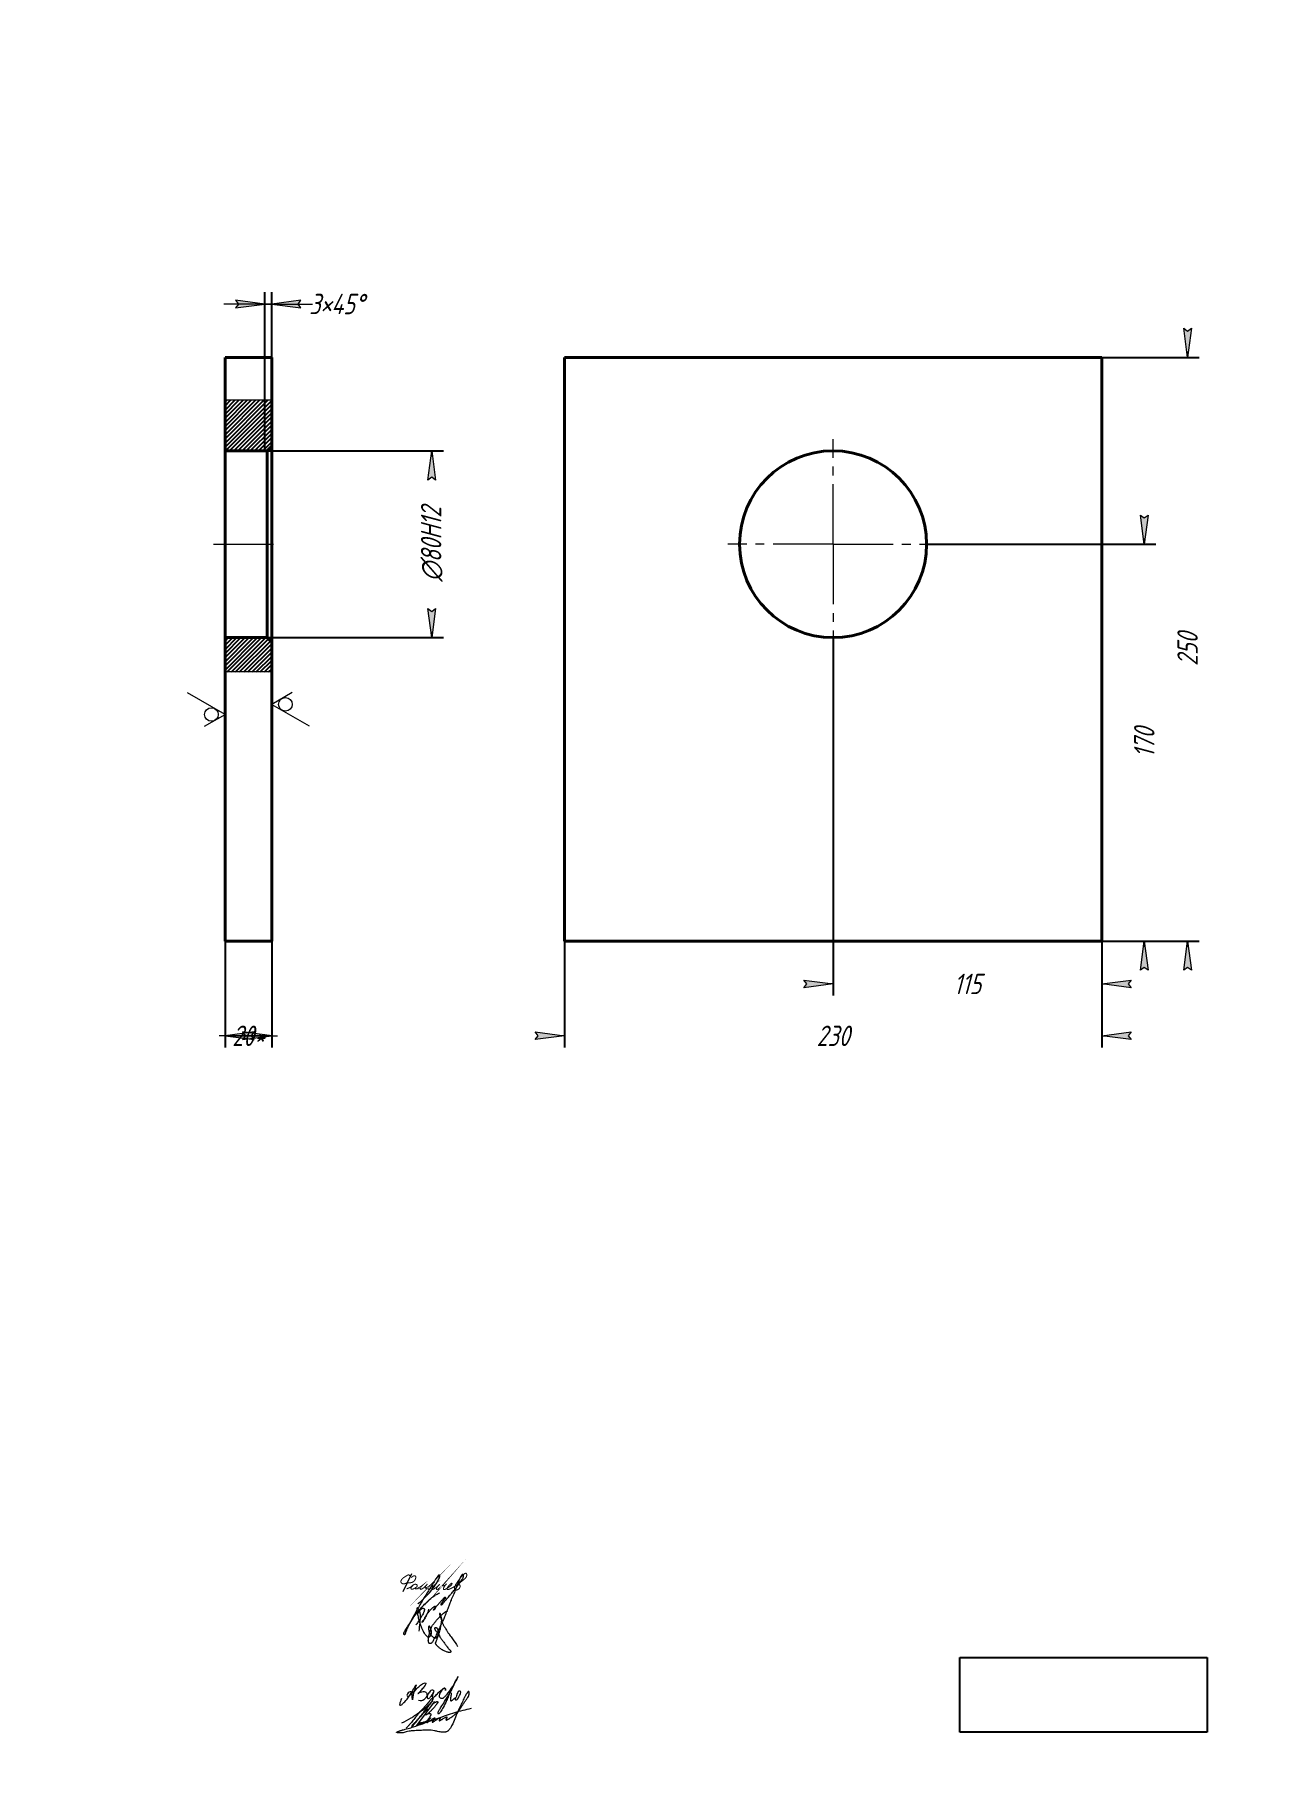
# Model space of a CAD drawing. Header units: millimetres. Extents: x 0 to 210, y 0 to 297.
import ezdxf

# ---------------------------------------------------------------- set-up
doc = ezdxf.new("R2010")
doc.units = ezdxf.units.MM
for name, pattern in [('K5LT32789', [0]), ('K5LT32790', [0]), ('K5LT32791', [0]), ('K5LT_AXLED', [14.78612232208252, 10.28612232208252, -1.5, 1.5, -1.5]), ('K5LT_BASIC', [0]), ('K5LT_THIN', [0]), ('K5LT_THIN_INCLUDED_TO_HATCHING', [0])]:
    doc.linetypes.add(name, pattern=pattern)
doc.layers.add('Системный слой', color=7, linetype='Continuous')
doc.styles.add('KDIMTEXTSTYLE', font='GOST_AU.SHX', dxfattribs={"width": 0.96, "oblique": 15, "height": 5})
doc.dimstyles.new('KDIMSTYLE (0.40)', dxfattribs={"dimtxt": 5, "dimasz": 1, "dimexe": 2, "dimexo": 0.0625, "dimgap": 1, "dimtad": 1, "dimlfac": 2.5, "dimtxsty": 'KDIMTEXTSTYLE', "dimsah": 1, "dimcen": 0.09, "dimdle": 1, "dimadec": 0, "dimazin": 0, "dimtfac": 0.667, "dimtmove": 0, "dimatfit": 3, "dimfxl": 1, "dimtvp": 1, "dimtolj": 1, "dimtzin": 0, "dimarcsym": 0})
picture_1 = doc.add_image_def('image1.jpg', size_in_pixel=(394, 119))

msp = doc.modelspace()

# ---------------------------------------------------------------- blocks, each defined once
blk = doc.blocks.new('U0')
at = {"layer": 'Системный слой', "color": 30, "linetype": 'K5LT_AXLED', "lineweight": 18, "true_color": 0xff8000}
for q in [(136.6916676974826, 227.7088893661185), (118.6916676974826, 209.7088893661185), (154.6916676974826, 209.7088893661185), (136.6916676974826, 191.7088893661185)]:
    blk.add_line((136.6916676974826, 209.7088893661185), q, dxfattribs=at)
blk = doc.blocks.new('KDIMARROW_01')
at = {"layer": 'Системный слой'}
blk.add_hatch(color=0, dxfattribs=at).paths.add_polyline_path([(0, 0), (-5, 0.658262491226197), (-4.5, 5.51091059616309e-16), (-5, -0.6582624912261956)])
at = {"layer": 'Системный слой', "color": 0, "linetype": 'K5LT_THIN', "lineweight": 18}
for p, q in [((-4.5, 5.51091059616309e-16), (-5, 0.658262491226197)), ((-5, 0.658262491226197), (0, 0)), ((0, 0), (-5, -0.6582624912261956)), ((-5, -0.6582624912261956), (-4.5, 5.51091059616309e-16)), ((0, 0), (-1, 0))]:
    blk.add_line(p, q, dxfattribs=at)
blk = doc.blocks.new('U1')
at = {"layer": 'Системный слой', "color": 150, "linetype": 'K5LT_BASIC', "lineweight": 40, "true_color": 0x0080ff}
for p, q in [((32.58947341544506, 234.4248258911583), (32.58947341544506, 241.7088893661185)), ((32.58947341544507, 141.7088893661185), (32.58947341544506, 187.8211258878022))]:
    blk.add_line(p, q, dxfattribs=at)
blk = doc.blocks.new('U2')
at = {"layer": 'Системный слой', "color": 150, "linetype": 'K5LT_BASIC', "lineweight": 40, "true_color": 0x0080ff}
for p, q in [((40.58947341544506, 234.4248258911583), (40.58947341544506, 241.7088893661185)), ((40.58947341544507, 141.7088893661185), (40.58947341544506, 187.8211258878022))]:
    blk.add_line(p, q, dxfattribs=at)
blk = doc.blocks.new('U3')
at = {"layer": 'Системный слой', "color": 7, "linetype": 'K5LT_THIN_INCLUDED_TO_HATCHING', "lineweight": 18}
for p, q in [((32.58947341544506, 234.4248258911583), (40.58947341544506, 234.4248258911583)), ((40.58947341544507, 187.8211258878022), (32.58947341544506, 187.8211258878022))]:
    blk.add_line(p, q, dxfattribs=at)
blk = doc.blocks.new('KDIMARROW_02')
at = {"layer": 'Системный слой'}
blk.add_hatch(color=0, dxfattribs=at).paths.add_polyline_path([(4.5, -5.51091059616309e-16), (5, 0.6582624912261956), (0, 0), (5, -0.658262491226197)])
at = {"layer": 'Системный слой', "color": 0, "linetype": 'K5LT_THIN', "lineweight": 18}
for p, q in [((0, 0), (-1, 0)), ((5, 0.6582624912261956), (0, 0)), ((0, 0), (5, -0.658262491226197)), ((0, 0), (7, -8.572527594031472e-16)), ((4.5, -5.51091059616309e-16), (5, 0.6582624912261956)), ((5, -0.658262491226197), (4.5, -5.51091059616309e-16))]:
    blk.add_line(p, q, dxfattribs=at)
blk = doc.blocks.new('U4')
at = {"layer": 'Системный слой', "color": 7, "linetype": 'K5LT_THIN', "lineweight": 18}
for p, q in [((32.58947341544506, 180.5328422862068), (26.18772341544506, 184.2288926487068)), ((29.08947341544506, 178.5121172862068), (32.58947341544506, 180.5328422862068))]:
    blk.add_line(p, q, dxfattribs=at)
blk.add_arc((30.25614008211173, 180.5328422862068), 1.166666666666667, 0, 359.999994270422, dxfattribs=at)
blk = doc.blocks.new('U5')
at = {"layer": 'Системный слой', "color": 7, "linetype": 'K5LT_THIN', "lineweight": 18}
for p, q in [((44.08947341544506, 184.2961042353299), (40.58947341544506, 182.27537923533)), ((40.58947341544506, 182.27537923533), (46.99122341544506, 178.57932887283))]:
    blk.add_line(p, q, dxfattribs=at)
blk.add_arc((42.9228067487784, 182.27537923533), 1.166666666666667, 0, 359.999994270422, dxfattribs=at)
blk = doc.blocks.new('U8')
at = {"layer": 'Системный слой', "color": 5, "linetype": 'K5LT32789', "lineweight": 18, "true_color": 0x0000ff}
for points in [[(68.36796466618016, 13.19523127032073), (68.21027413344916, 13.43710193744599), (67.96249700529187, 13.43710193744599), (67.72890756288383, 13.20351249503793), (67.46439121962786, 12.93899615178196), (67.2529255994496, 12.57648987648935), (67.1628150097248, 12.09837257958512), (67.30916923964656, 11.95201834966369), (67.56641111529392, 12.01515165132938), (67.72407943517536, 12.17281997121066), (67.90842585259881, 12.39423215218258), (68.16239350988579, 12.78119279103205), (68.43911975973074, 13.33401620511785), (68.16239350988579, 12.78119279103205), (68.06638032261687, 12.33555037205412), (68.06638032261687, 12.07606173620482), (68.13129553693585, 12.01114652188588), (68.24974475522947, 12.05246764871853), (68.78808084658137, 12.6559815213312), (69.37594117097426, 13.18934317191196), (69.6726647993712, 13.45855848997508), (69.99104702183246, 13.66876687617329), (70.13681238798392, 13.757551617324), (70.25414450987232, 13.757551617324), (70.31458614893965, 13.5941904731973), (70.31458614893965, 13.4130723808407), (70.31458614893965, 13.22130382566641), (70.31458614893965, 13.5941904731973), (70.25414450987232, 13.757551617324), (70.13681238798358, 13.76500686766967), (69.6726647993712, 13.45855848997508), (69.24439242695433, 12.60692638832583), (69.24439242695433, 12.22861027475599), (69.4186733508974, 12.05432935081299), (69.66428066151653, 11.99066809500351), (69.91317352457479, 11.99066809500351), (70.11394624102425, 12.19144081145282), (70.3679980861191, 12.44549265654823), (71.18577579246349, 13.26327036289263), (73.15531919080115, 16.92187870618501), (71.18577579246349, 13.26327036289263), (70.48634933800886, 11.51560834723389), (69.9494409074452, 10.3844726776417), (69.46499601154534, 9.62492651352423), (69.14719152188798, 9.246869828365988), (69.04853959591114, 9.329799257257719), (69.04853959591114, 9.653459006127804), (69.27574097854071, 10.06005281653998), (69.6899545613978, 10.61288086327613), (70.34901796793929, 11.70221613008172), (71.01738775210566, 12.84251793045254), (71.16226226070233, 12.98739243904927), (71.27099890527893, 12.97186340810836), (71.30253941125628, 12.79430319110756), (71.24653671749644, 12.40872308201875), (71.20183605714382, 12.10095778827792), (71.14151367096913, 11.79641643932001), (71.20407880549564, 11.57220543477027), (71.32918508024518, 11.50604655721344), (71.5038778591681, 11.68073933613604), (71.83332929558603, 11.93975990191689), (72.12937503618225, 12.2358056425131), (71.94041585182094, 11.84265955365154), (72.02892449055572, 11.75415091491698), (72.16184723972701, 11.69890378518616), (72.30946016689632, 11.75419446536475), (72.49571848524619, 11.94045278371445), (72.99219394935835, 12.97533326311057), (72.93315597677821, 13.18544248044086), (72.74494469577807, 13.23704557105773), (72.5013665699375, 13.17806730131696), (72.3426802737997, 12.86843485966406), (72.22827545638167, 12.5145652412188), (72.12937503618225, 12.20865282642859)], [(62.79011664881772, 11.93780536472781), (62.6449991287374, 11.53403747093958), (62.50120079077918, 11.13394000499906), (62.45497627816496, 10.88524407523789), (62.56200856873899, 10.77821178466402), (62.71064753067971, 10.77821178466402), (62.85052773361205, 10.91809198759617), (63.25108211532237, 11.31864636930646), (64.23835120416383, 12.30591545814812), (65.65251654263722, 15.08586258607414), (64.80239853066624, 13.00790586788756), (64.65260212229015, 11.14993980991585), (64.65260212229015, 12.86280663086345), (64.48061098738155, 13.13965380702589), (64.07039245530103, 13.05105900453384), (63.79060143769586, 12.77126798692885), (63.69344201872117, 12.51951335283263), (63.78767962786623, 12.34233301314919), (64.04267904000845, 12.34233301314919), (64.65260212229015, 12.86280663086345), (65.48633181147213, 13.69653632004545), (66.06530333111769, 14.27550783969079), (66.7157399207751, 14.70292772025198), (66.99649721284466, 14.61904432301671), (66.92587354973706, 14.38266729176061), (66.75986543655235, 14.08376938790143), (66.21325131206183, 13.43642137906289), (65.75762966816514, 12.89683458328622), (65.44726930937718, 12.68697439238903), (66.05464857862042, 13.09767352254934), (66.54342486282965, 13.18749055302712), (66.86010162043684, 13.11797763672325), (67.07584635948854, 12.95808634759939), (67.17328720754567, 12.69740248799704), (67.17328720754567, 12.38805263800728), (66.98189668193191, 12.10303809953626), (66.78944367037147, 11.91058508797542), (66.48859807537856, 11.60973949298273), (66.15708065820769, 11.53420424634714), (65.69425462566785, 11.61762437856157)]]:
    blk.add_open_spline(points, degree=3, dxfattribs=at)
blk = doc.blocks.new('U9')
at = {"layer": 'Системный слой', "color": 5, "linetype": 'K5LT32790', "lineweight": 18, "true_color": 0x0000ff}
blk.add_open_spline([(65.84685596108488, 23.50368730529947), (65.87294568578884, 24.44529514693545), (66.10977461537382, 25.50891030559255), (66.0004392213977, 26.63318513163858), (65.94144654583512, 26.85145822103804), (65.8833659860963, 26.99736620582934), (65.81811560538526, 27.1232023880311), (65.74701451868462, 27.23525206450631), (65.67833981838777, 27.32822827677887), (65.62126483298229, 27.39727517604445), (65.58066484441548, 27.43931324312656), (65.55440173425467, 27.46194788503), (65.53790081707622, 27.47390195435118), (65.52559171528304, 27.48127181577942), (65.51567836054878, 27.48598529992796), (65.50741057455588, 27.48889148023365), (65.50034620212901, 27.49047898003798), (65.49418981976132, 27.49105167701791), (65.48874926094132, 27.49080255250034), (65.48382009059218, 27.48984583101905), (65.4792193053499, 27.48820549372284), (65.47473335538581, 27.48582117728351), (65.47028943212612, 27.48258301648359), (65.46585015875331, 27.4783450241968), (65.46140953924227, 27.47294176320933), (65.45693651929064, 27.46610456519144), (65.45241077516616, 27.457460051724), (65.44782365601725, 27.44648313457969), (65.44317968943164, 27.43240906697491), (65.4384982295396, 27.4140484659104), (65.4338118358668, 27.38931233013872), (65.42930074947958, 27.35473862504581), (65.42540710255938, 27.30401910834807), (65.4235004510431, 27.23418777921337), (65.42418170191696, 27.14560063153507), (65.42835815322763, 27.04556150800049), (65.43783861821112, 26.93611271454552), (65.45462336889955, 26.81356768808641), (65.48406976338319, 26.66014021029332), (65.53066918531962, 26.45299550862612), (65.59043285225187, 26.1427117793026), (65.67799240912831, 25.70137808537785), (65.82708449050514, 25.1443188121405), (66.04577620100285, 24.54609446886731), (66.25498377597073, 23.98465632810678), (66.45635875323808, 23.51499212424272), (66.65684821433034, 23.17383973415289), (66.8486622951332, 22.9280092949711), (67.01394126123944, 22.75639612219047), (67.13836508468191, 22.63573772713158), (67.22765466381495, 22.57061007302045), (67.28558916041062, 22.54084240374176), (67.32875571798601, 22.52513493817209), (67.36822902582813, 22.51593582900404), (67.40767078591573, 22.51117938703885), (67.44807220072488, 22.51052535136748), (67.4887959351584, 22.51415855996652), (67.52814256061441, 22.52197230966541), (67.56457449199767, 22.53345122446666), (67.59691792749078, 22.54776615773544), (67.62531401065615, 22.56433479181753), (67.65090003180156, 22.58355567082003), (67.67656990099692, 22.60745261193465), (67.70519052418621, 22.63988782722804), (67.74051085683524, 22.68820318288792), (67.7854877622573, 22.7577122121735), (67.83780735763571, 22.84798303187955), (67.88531913726926, 22.95043422222263), (67.91936170385986, 23.05155228795017), (67.93895663268935, 23.14637130746937), (67.9475203994669, 23.24096610254009), (67.9465836466361, 23.34879627136741), (67.93250545004481, 23.48233501850495), (67.90068167275518, 23.64685879327953), (67.8523181220288, 23.82468200526566), (67.79746468670542, 23.98665392003524), (67.7477053687856, 24.10587161816424), (67.70263686237054, 24.1822577905141), (67.66572852749954, 24.23315650026538), (67.63256307827147, 24.27293876158014), (67.6028935921675, 24.30403905173925), (67.57894787390399, 24.32478757975713), (67.56100357550635, 24.33705126672015), (67.54846429487883, 24.34372697328646), (67.53869359535275, 24.3476094676986), (67.53049394944456, 24.34980303859986), (67.52336379379801, 24.35079286532203), (67.51716685062569, 24.35084492254072), (67.51170739677652, 24.35018701914868), (67.50679310030243, 24.34896469996602), (67.50191635899841, 24.34710339234672), (67.49687616489106, 24.34447030073494), (67.49153664988177, 24.34084788587256), (67.48591499848372, 24.33607820920997), (67.47991092338782, 24.32984878014103), (67.47339221876791, 24.32168488538818), (67.46616082841076, 24.31081352644871), (67.45803046641893, 24.29611211888763), (67.4486875755523, 24.27564414893209), (67.43840779643094, 24.24785414842268), (67.42774072006416, 24.21190469263269), (67.41811836474423, 24.16900243121489), (67.41141116705022, 24.11987791196219), (67.4089637761844, 24.06381978089603), (67.41251634594398, 23.99527911650247), (67.42578808272015, 23.90322893374768), (67.44929470108585, 23.77125686998397), (67.47857489408145, 23.6017830181637), (67.52460787579757, 23.41272535884477), (67.59129966570967, 23.23686325110606), (67.67484189903432, 23.07439627918262), (67.77437324940477, 22.91971934404705), (67.89347242941633, 22.76815918254243), (68.02283583387633, 22.63368052106534), (68.14545859117199, 22.52605679023202), (68.25256125290677, 22.45236388235598), (68.34312031566526, 22.40586932785631), (68.42140255942812, 22.37588138292735), (68.49232560790311, 22.35699176896071), (68.5553653649449, 22.34755785356674), (68.60949693834246, 22.34580953921918), (68.65522693982275, 22.3497142678615), (68.69413107941537, 22.35775213873005), (68.72788859810778, 22.36900054540514), (68.75840322679866, 22.38337080927317), (68.78843639168974, 22.4016244554428), (68.82037950362577, 22.42571605390953), (68.85616154185132, 22.45867261219126), (68.89727156642515, 22.5044950402626), (68.94431281605353, 22.56737057744269), (68.99623544781225, 22.64806761151617), (69.04724134324942, 22.74488020666101), (69.09080935390757, 22.85242723718311), (69.12375617546608, 22.96682402298254), (69.14510240320159, 23.08795509864412), (69.15483570286128, 23.21901765184765), (69.15146244709359, 23.35873028638161), (69.13531728404068, 23.49927974567167), (69.10714427268329, 23.62801923988317), (69.06999695549084, 23.73576359917689), (69.02961682805007, 23.82112178382364), (68.98880099689933, 23.88647120216945), (68.94860591128437, 23.93668038977398), (68.90858162358924, 23.97623087670752), (68.86669335665266, 24.00941160702557), (68.82190719198186, 24.03795936603355), (68.77477768510357, 24.06160491728581), (68.72874856907805, 24.07928388601535), (68.68751311556292, 24.09076266236208), (68.65335222419651, 24.09574727069382), (68.62552332889905, 24.09628475548452), (68.60172047173604, 24.09398460947402), (68.57953865185748, 24.0892907015886), (68.55812250993353, 24.08239886106747), (68.53782479805139, 24.07350965867192), (68.51972257928318, 24.06318920122602), (68.50469422614071, 24.05229040326589), (68.49288880340973, 24.04152506835698), (68.48389626813112, 24.03121385174231), (68.47729521097085, 24.02158983601825), (68.47246045686569, 24.0124046142509), (68.46886200123703, 24.00323072645257), (68.46607018902756, 23.99298951235498), (68.4642526124065, 23.98126747062111), (68.4636952984085, 23.9676908742822), (68.46472773298089, 23.95205393344851), (68.46785253614574, 23.93343995186615), (68.47392464045215, 23.91062112655624), (68.48458416134818, 23.8809425575629), (68.50270023662121, 23.84032771387199), (68.53090250089636, 23.78465391178615), (68.5681896062922, 23.7107172426844), (68.61614011727356, 23.62342065407992), (68.68189872601278, 23.5248804733119), (68.77617740340254, 23.41067027250408), (68.913486890823, 23.24757997166984), (69.09221916766685, 22.99612485323831), (69.3194857034534, 22.63573169863197), (69.5933964676269, 22.1888067802025), (69.94866701657145, 21.71188370348702), (70.30433481725458, 21.24486488128984), (70.60230707151808, 20.83649324302377), (70.81090473384363, 20.53414938187512), (70.98032400645623, 20.37393168729743), (71.09078427571473, 20.27887357579495), (71.15688041671564, 20.20598411225882), (71.19766847119851, 20.14598690217994), (71.22240062475069, 20.09958942800128), (71.23892351364678, 20.06002838396168), (71.24851692264514, 20.02754021708466), (71.25284531835527, 20.00200607685105), (71.25378479048739, 19.98247171779308), (71.252677241129, 19.96692513685234), (71.25014754274133, 19.95392465164466), (71.2465064527507, 19.94275776983113), (71.24187042400094, 19.93289089661931), (71.23616529044963, 19.92385275456411), (71.2291403919723, 19.91507053048944), (71.22034127821878, 19.90618097828929), (71.20915687551141, 19.89696737300773), (71.19479728346144, 19.8873216055611), (71.17609461871025, 19.87717665808327), (71.15217861223235, 19.86693748474841), (71.12307557910975, 19.85740367616148), (71.08936624392686, 19.84940377460536), (71.05092283660836, 19.84395462676265), (71.00555412321796, 19.84192895541186), (70.94895478821533, 19.84498444685937), (70.8731564280556, 19.85629618987973), (70.76292277249527, 19.87926976398039), (70.6000168766054, 19.9234376792725), (70.36286720537387, 20.00769128453476), (70.07725083564056, 20.13477798155517), (69.77754216632161, 20.28240418649611), (69.53970926103688, 20.43452654951936), (69.35104388810169, 20.59206779194204), (69.17870439989005, 20.74647039352239), (68.99426166473168, 20.9103970870685), (68.83322022452768, 21.05395808712048), (68.73405847307207, 21.16815403331884), (68.68779611470038, 21.24178675601267), (68.66576872712126, 21.28936175871033), (68.65267559939953, 21.33033918932796), (68.64470141924602, 21.36943194649307), (68.6407429257449, 21.40897223972881), (68.64079071724072, 21.44904521841421), (68.64490539889168, 21.48912180873599), (68.653788301966, 21.53150619073875), (68.668278447281, 21.57830478076392), (68.69227183487864, 21.63877984495004), (68.72902419456946, 21.71931635490347), (68.78412264680333, 21.84402915921912), (68.85627156024147, 22.0152412258215), (68.92975286114097, 22.24257763112914), (69.01272568762967, 22.49047149537789), (69.11407723482534, 22.75851163557358), (69.23147966654359, 23.08294229009684), (69.36367543324441, 23.49683705759678), (69.47968799348024, 23.9716717740712), (69.54916138642986, 24.41588181406445), (69.59353684619913, 24.77241025013049), (69.64466996980785, 25.05153408256801), (69.68705995881909, 25.27850180309065), (69.69531991410912, 25.46203106066622), (69.67869009340369, 25.60800428856757), (69.649699888397, 25.74839980080557), (69.60743546832998, 25.90658625419637), (69.56787443905341, 26.0712908759006), (69.53853976043952, 26.2199210066394), (69.50916006637976, 26.33118813058155), (69.48559675460169, 26.40871595034952), (69.4673931589684, 26.45919577247616), (69.45203357636713, 26.49056622399512), (69.44020506296204, 26.50862754139825), (69.43120526356456, 26.51939915433422), (69.42335474553, 26.52680051363831), (69.41610407290912, 26.53210005782074), (69.40920968820984, 26.53587255139718), (69.40251179743134, 26.53844054380687), (69.39588536170578, 26.53999146927333), (69.38934887086177, 26.54061431315591), (69.38287845594772, 26.54040502298949), (69.37638604061647, 26.53943746161517), (69.36946063371252, 26.53769084227116), (69.36181178305777, 26.5349732640323), (69.35339103482981, 26.53104936145478), (69.34462691103846, 26.52588351758085), (69.3362787359791, 26.51977340490402), (69.32879704630048, 26.51303640910027), (69.32231190083115, 26.5057957846046), (69.3164716457149, 26.49765253299192), (69.3112821462486, 26.4883552413569), (69.30684610174066, 26.47766258351523), (69.30334404982145, 26.46549745196744), (69.30091003445453, 26.45144121336119), (69.29979036874705, 26.4348261940268), (69.30044543409427, 26.41453010776503), (69.30370508991693, 26.38915482412062), (69.31068706273929, 26.35757542319658), (69.32245037360153, 26.31861912217809), (69.34099379706343, 26.26990797458974), (69.3694091680918, 26.20920764703253), (69.40823210843146, 26.1331848655843), (69.44660527699105, 26.03693044148103), (69.48260687116588, 25.92127508185632), (69.5224073093826, 25.78347054613832), (69.58100322538407, 25.60845287459264), (69.65651906757465, 25.39713663880306), (69.72824881887922, 25.15729889709473), (69.7890319753961, 24.93456553816006), (69.86360385255193, 24.73783492474999), (69.95298367483494, 24.56990358429709), (70.05893509599983, 24.39886955552993), (70.18231188398907, 24.20694893471733), (70.32287127634285, 23.96447621885886), (70.50582465698234, 23.64288710268785), (70.74246087253451, 23.27532895241984), (71.0125082545186, 22.8888965131103), (71.27412381834775, 22.52346116422004), (71.7457710427721, 21.86247543570404), (72.11817573170569, 21.31484026513682), (72.40234641389357, 20.87789160924903)], degree=3, knots=[0, 0, 0, 0, 23.08892411003839, 25.90578379320913, 27.36849658095113, 28.57853477437289, 29.7218750749431, 30.81396087475684, 31.80518275617818, 32.5340116185717, 32.99290285232896, 33.22579348087665, 33.37704679038229, 33.48833048874886, 33.57455142486756, 33.64380518652092, 33.70122378259412, 33.75036659537633, 33.79386957008623, 33.83335544025108, 33.87214105272245, 33.91235496550996, 33.95658983186728, 34.00557035799107, 34.061357419905, 34.12646780763512, 34.20410929927907, 34.29854880647121, 34.4157438501339, 34.56455491175546, 34.75945876534566, 35.02822874118409, 35.41286378006095, 35.99717510029608, 36.72813949276635, 37.56894107973724, 38.43382537174505, 39.40133199336037, 40.578430721351, 42.23539782704537, 44.56960189155861, 48.26913254375512, 53.18771198246659, 58.58434017403594, 63.76404376679448, 67.77867569014562, 70.99814287695813, 73.36983390960212, 75.34981577454691, 76.79687388843904, 77.58132367445822, 78.02891375208497, 78.378086715233, 78.69680269722102, 79.01348919569972, 79.34337265075953, 79.67858665453129, 80.00682416916896, 80.31793205149701, 80.60647145028561, 80.86603481811044, 81.11641040457833, 81.38398339074794, 81.71835383148989, 82.1678102968112, 82.8393613365416, 83.73323474227259, 84.70542236921145, 85.58272421559701, 86.32439137188506, 87.05711592911308, 87.8907574961167, 88.94534148899339, 90.32114124951465, 91.96557055710285, 93.42636652596606, 94.48421544317516, 95.10102119904894, 95.58099742489627, 96.01314099800784, 96.36109308967781, 96.62600156797119, 96.78273890043828, 96.889142367443, 96.97113807639755, 97.038129668233, 97.09527188758723, 97.14590073358623, 97.18856061114779, 97.2287471840586, 97.26891537016509, 97.31531058982989, 97.36686141375753, 97.42565515127394, 97.49445365730666, 97.57714175019537, 97.6796234518885, 97.81191523042803, 97.98566281873885, 98.22679687241516, 98.53258681418663, 98.89778635319205, 99.29603614677359, 99.73782124223918, 100.2617239247368, 100.964229309618, 101.999780239612, 103.5254109190041, 105.1506671389526, 106.7245298989554, 108.093531563326, 109.5903133920281, 111.1953020837693, 112.7774834854757, 114.1263943636619, 115.159714159532, 115.933249703592, 116.5991051072816, 117.1966867350474, 117.716186105381, 118.1472776884506, 118.5120913932663, 118.8308284389657, 119.1120840017018, 119.3761473530127, 119.6502541760029, 119.9661844048676, 120.3484720487786, 120.8326110054183, 121.4625745633854, 122.257883948525, 123.1663167729581, 124.1218957718332, 125.0774414802364, 126.058759075695, 127.1107217357935, 128.2713802827618, 129.4555411470182, 130.5492798125666, 131.4722221457924, 132.2240763945491, 132.8428036707044, 133.3435270316868, 133.7861618193668, 134.2097331793344, 134.6419531666712, 135.07675082757, 135.4909341445828, 135.8405670411855, 136.1161996801323, 136.3290212946846, 136.5165823049759, 136.6970732021236, 136.8799095666845, 137.0632951286719, 137.2354651043024, 137.3861300135916, 137.5142614765161, 137.6235479569736, 137.7184450497249, 137.7976892899042, 137.8756507401737, 137.9579435297707, 138.0555159514176, 138.163779376122, 138.2880427438782, 138.436309489426, 138.6225163233996, 138.8620748680995, 139.2031278659684, 139.7043262486523, 140.3810974906251, 141.2189148674305, 142.1273174818552, 143.2595165690257, 144.8211407952124, 147.3177643775447, 150.7571101410823, 155.1951704424444, 160.0691713325595, 165.2244643996175, 169.4711417493419, 172.4214110687776, 174.0929247216289, 175.1382982941582, 175.9667476052343, 176.4795577137869, 176.9002722075947, 177.2447515993877, 177.5213496275962, 177.722930126645, 177.8737085289891, 177.9963222724827, 178.1014362024326, 178.1953143978301, 178.2815173063154, 178.3661181765914, 178.4549126387874, 178.5547545514223, 178.6700486309557, 178.8070744895659, 178.9752011110635, 179.1872344806044, 179.4394731118456, 179.7197270048918, 180.0295107225544, 180.3832688069577, 180.8234477103547, 181.4071105080071, 182.2468370647849, 183.5636180390767, 185.5124136486446, 188.3659008144822, 191.1693595490507, 193.6361941483106, 195.2159308876024, 197.1470862219489, 199.2692247613871, 201.224518318486, 202.3921757305919, 202.9354455009734, 203.335749427751, 203.6650385457113, 203.9804397921348, 204.3052698204951, 204.6306664143438, 204.9542103018015, 205.2842401760186, 205.68312192184, 206.1453122097258, 206.8668041367929, 207.8378621120557, 209.464316382984, 211.3873392381132, 213.6481330480264, 215.8281705148584, 218.3616311862739, 222.0463208053261, 226.400788772624, 230.2376141698672, 232.9871267002133, 235.1430689373578, 237.1452347941266, 238.6001234124407, 239.5943196481266, 240.7144690296747, 242.0868590309205, 243.5795128043555, 244.8370298052072, 245.7730677623126, 246.3794493830385, 246.8095402814596, 247.0775336538936, 247.2275167539396, 247.3339800160057, 247.4184700209773, 247.4895205515942, 247.5520115162512, 247.6092220325807, 247.6636060178384, 247.7171677520884, 247.7685920257453, 247.8207844363665, 247.8766770811286, 247.9421914551861, 248.0180825757098, 248.1024702365821, 248.1894206015074, 248.2694707678351, 248.3470721801384, 248.425636522534, 248.5128864112118, 248.6056793825818, 248.7068161418586, 248.8204129671911, 248.9522817326213, 249.1114892801304, 249.3139564207763, 249.5741553291382, 249.8978203062795, 250.3037087529917, 250.8417906157673, 251.5282721942539, 252.3812439797572, 253.3595934924577, 254.4759627763927, 255.8726873418201, 257.8510916368267, 259.9382727246121, 261.9636029003651, 263.4698826802768, 265.0464480200878, 266.5866947374772, 268.3669126827913, 270.599666274059, 273.4070816914232, 277.3730272345561, 281.2342012594908, 284.8823428619705, 288.313022516428, 301, 301, 301, 301], dxfattribs=at)
blk = doc.blocks.new('U10')
at = {"layer": 'Системный слой', "color": 5, "linetype": 'K5LT32790', "lineweight": 18, "true_color": 0x0000ff}
for points, knots in [([(65.59709885057433, 28.2241368849282), (66.29327908781191, 28.71175712162017), (67.16837420975014, 29.53826831107233), (68.11653581439501, 30.75128693927117), (68.69843396658004, 31.51508187795932), (69.04288375618017, 32.16549504976165), (69.26418402421177, 32.5558591369132), (69.33634890219376, 32.76144256319998), (69.3586668090374, 32.86724304414192), (69.36776919347167, 32.93196822309798), (69.36816244420967, 32.97292487597008), (69.36477166090859, 32.99873113913199), (69.3601222775264, 33.01640967972077), (69.35455648711833, 33.03033254706187), (69.3481642776357, 33.04195299125263), (69.34091764205878, 33.05202267661514), (69.33261248114218, 33.06106655303117), (69.32286309512867, 33.06962304516514), (69.31130732832679, 33.07781091751012), (69.29778645871676, 33.08542920312904), (69.28257119733637, 33.09203312912393), (69.26626196733964, 33.09716131445913), (69.24971953630492, 33.10047735254615), (69.2338253966484, 33.10188659016437), (69.21916332572965, 33.10154861988391), (69.20573735711106, 33.09966711870482), (69.19306193675212, 33.09632999030481), (69.18035310047634, 33.091429270552), (69.16695217024146, 33.08452252392105), (69.15213766991907, 33.07481437405306), (69.13492097076873, 33.06091074613835), (69.11316014156368, 33.03980012560521), (69.08227424020572, 33.00504228594048), (69.03109060065458, 32.94548101054765), (68.94393394823227, 32.83813497088057), (68.80464909096338, 32.64921395025705), (68.60696850267088, 32.34114133893654), (68.34260393872535, 31.882715654104), (67.92360066271665, 31.23277656550614), (67.2791232035715, 30.22090357879124), (66.4235510216402, 28.80883009900823), (65.47954647884352, 27.1868441192621), (64.69776155288228, 25.77178197605951), (64.17873022277075, 24.79530534768845), (63.89274343628183, 24.22919355171888), (63.73789253437216, 23.88360308303729), (63.62884209080738, 23.6219900095479), (63.53925716188475, 23.39597474063916), (63.46281493489469, 23.19519164020316), (63.40656208139931, 23.04361908761815), (63.37402329088891, 22.95519402061167), (63.35463431948667, 22.9151671310142), (63.34501385839827, 22.89867388212798), (63.33778487341758, 22.8883164205195), (63.33180773411596, 22.88121085699629), (63.32662206397081, 22.87618234483845), (63.3219932669421, 22.87262197317546), (63.31776918589595, 22.87015986114706), (63.31383835859371, 22.8685589600051), (63.31011275626751, 22.86766734715798), (63.30651918632327, 22.86739313034299), (63.30299406866442, 22.86769021079624), (63.29955421988998, 22.86853235107762), (63.29624610223054, 22.86986283370854), (63.29308055625278, 22.87161171342422), (63.28990441088543, 22.87382217104393), (63.28647650468223, 22.87667522808567), (63.28255587975067, 22.88049498276109), (63.27789970839709, 22.88573901532902), (63.27223084256354, 22.89307148244774), (63.26511717153815, 22.90360353920113), (63.2561455390125, 22.9188275675313), (63.24501548096397, 22.94043138800529), (63.23261908737865, 22.96902830266185), (63.22106974681473, 23.00400196371884), (63.21247842144886, 23.04305493357546), (63.20793495651368, 23.08456205700772), (63.20785792026891, 23.12783350946106), (63.21262320180585, 23.17320852000471), (63.22271282163098, 23.22057808496028), (63.23874448879809, 23.27030160498624), (63.2622052293486, 23.32368059017969), (63.29919733333439, 23.38976711969055), (63.36319851614485, 23.49186277973979), (63.48006273478389, 23.6841025518566), (63.71040808506406, 24.04984965950288), (64.13487229567505, 24.72106853235086), (64.75761484445106, 25.67158243694718), (65.54476469636357, 26.82030424755243), (66.47496629700021, 27.83117465933398), (67.3764216684192, 28.69007418949049), (68.10787861304611, 29.35033279703374), (68.75743745046466, 29.7941402345883), (69.15694405988668, 29.98004357836727), (69.34443306834864, 30.0686238794582)], [0, 0, 0, 0, 8.550608616909479, 12.05498909731316, 15.54800864636031, 18.19112149729409, 19.49899547586825, 20.05820856276075, 20.38161509008001, 20.58967061819273, 20.71666537517187, 20.79367975743621, 20.85170144345296, 20.90072235485522, 20.94465307224176, 20.98524465825564, 21.02564223243174, 21.06834027274877, 21.11593940290885, 21.16833782892286, 21.22470724871314, 21.28305186546078, 21.34057559650208, 21.39466303008514, 21.44378103840279, 21.48828891869076, 21.53119048967674, 21.57580767080184, 21.62550805067395, 21.68308106465782, 21.75428657315771, 21.84854811100129, 21.98874998667692, 22.22341503732463, 22.64135142255019, 23.38396024610536, 24.59145537447172, 26.33319310262997, 28.72517486315826, 32.39414345489543, 38.44413720066752, 45.386804132957, 51.3366439952876, 54.75928160654442, 56.55021407149562, 57.73619828659556, 58.58106772181609, 59.41081735012408, 60.19037519759497, 60.74860237604653, 61.04454549420441, 61.13979306103076, 61.19713002219413, 61.23708949006024, 61.2671348063732, 61.29071298422787, 61.30986155532154, 61.32593719236645, 61.33991703943459, 61.35255107389896, 61.36445007752456, 61.37614187831995, 61.38811066680237, 61.40006167387295, 61.41202200248679, 61.42454207551994, 61.43906624348642, 61.45699012410813, 61.47974062644996, 61.50979512866817, 61.55047455772206, 61.60794197523685, 61.68805755052679, 61.79563498556981, 61.92221881037423, 62.05916765616627, 62.19849487994397, 62.34287054750136, 62.4951123545238, 62.65815684757621, 62.83085476293896, 63.02153046686268, 63.2457091914174, 63.59456840449479, 64.23786481718554, 65.5163435666815, 67.95744178744798, 72.25357323446096, 76.98975279678383, 81.9773654752493, 86.09099495459934, 89.56281137385866, 91.90558766368395, 94, 94, 94, 94]), ([(67.41059229939195, 27.24832902851455), (67.35489581703655, 26.90709353085744), (67.1883531966622, 26.47339710315082), (66.93392446878049, 25.94714480150591), (66.7599580373098, 25.66870209881085), (66.64036432242413, 25.44201720926571), (66.56846410995828, 25.2985091995979), (66.52576382778511, 25.21629870427336), (66.49511366104197, 25.16764347433468), (66.46800911506571, 25.13085147917663), (66.44220561208665, 25.09939456114823), (66.41595997372464, 25.06982973209404), (66.38938868731721, 25.04176311878489), (66.36519368787977, 25.01730242019919), (66.34683548706337, 24.99979846566325), (66.33491327336586, 24.98936494701404), (66.32804134475147, 24.98387945222109), (66.32367746594281, 24.9807092595031), (66.32046647824959, 24.97861684642987), (66.31790132870447, 24.97716141428772), (66.31573821264529, 24.9761537359046), (66.31386323836486, 24.97553503433127), (66.31223733078346, 24.97530826302786), (66.3108038234696, 24.97556318193041), (66.30973303857198, 24.976505313004), (66.30922993235588, 24.97797875624236), (66.30913705050102, 24.97981789586251), (66.30935892197954, 24.98207032483769), (66.30987481144543, 24.98472523805576), (66.3106754484552, 24.98782362274505), (66.3118161046696, 24.99155151955314), (66.31349875867492, 24.99644307271615), (66.31613372414708, 25.00342868134908), (66.32050026515986, 25.0142049976007), (66.32694935741925, 25.0294589456355), (66.33520562292381, 25.04958124914845), (66.34475447534459, 25.07325076239299), (66.35613937380683, 25.10120431527457), (66.37009073306093, 25.13294856005962), (66.38971605251993, 25.16942442937554), (66.41626232989358, 25.2093828857505), (66.45175538025303, 25.25724634007226), (66.50004720194488, 25.31940380589907), (66.56980432987262, 25.41564352885659), (66.66187682404866, 25.55436021748551), (66.76600096964036, 25.72818525003017), (66.86629351241186, 25.90872090800573), (66.96972906921518, 26.09318891126161), (67.09090246879457, 26.29558971144067), (67.24173359483649, 26.50999437167893), (67.40396570117828, 26.70149159195641), (67.54486298100998, 26.86829668102698), (67.69445596213902, 27.04570897113483), (67.87103382365602, 27.25041588072249), (68.0750508709918, 27.45265896394689), (68.2311789374093, 27.60239700839203), (68.33091125833877, 27.68134684129829), (68.38357187276915, 27.7125964393766), (68.42293314134787, 27.73203067143847), (68.46162075746115, 27.74781858565041), (68.49734771999736, 27.75905737879874), (68.52651883408781, 27.76515740074944), (68.54798027559596, 27.7672759722019), (68.56345060832925, 27.76711924115322), (68.57529712805464, 27.76565827334667), (68.58477071071665, 27.76331866601119), (68.59253329866692, 27.76031690406516), (68.59899347318415, 27.75676506986196), (68.60438522834318, 27.75273931507053), (68.60890353899858, 27.74825752656943), (68.61271997772738, 27.74326650801012), (68.61607413024443, 27.73755711402799), (68.61907240397362, 27.73082435467458), (68.62172192999135, 27.72268201664087), (68.62394292314085, 27.71266418277382), (68.62559025321488, 27.70000817454492), (68.6263893123153, 27.68324018583994), (68.62571756283134, 27.6599189919319), (68.62255952993596, 27.62773381535091), (68.61643223773761, 27.58698322376381), (68.60884102578399, 27.54034643314466), (68.59897800534756, 27.49340183921895), (68.58571030778538, 27.45002378101117), (68.56884993254698, 27.41132913285941), (68.54683404952385, 27.37338469372882), (68.51895692502697, 27.3332030515264), (68.48576682962465, 27.29082750705415), (68.45343877829387, 27.25042336430135), (68.42348371397281, 27.21688348027705), (68.39811380570364, 27.19147857730545), (68.37514715706675, 27.17010413628793), (68.35337007025082, 27.15086259005524), (68.33219600353515, 27.13314139243522), (68.31459830076416, 27.11946914018603), (68.30187521475203, 27.11053567981534), (68.29388603226232, 27.10552811671946), (68.28860443761687, 27.10260194847689), (68.28475624859894, 27.10076148526389), (68.28179702827525, 27.09958919834477), (68.27942350771139, 27.09886689615323), (68.27742624376178, 27.09847626027064), (68.27569147109297, 27.09837826168963), (68.2741700230767, 27.0985875889462), (68.27287153352383, 27.0991557151355), (68.2718701248113, 27.10012704095288), (68.27122472766183, 27.10144645391033), (68.27087894516075, 27.10304237803084), (68.27079063351425, 27.10490907823252), (68.2709402080724, 27.10705575824835), (68.27132934822065, 27.10954106959936), (68.27199762803781, 27.1124977000953), (68.27303907206354, 27.1161488597362), (68.27461045681606, 27.12079705391861), (68.27696714553832, 27.12689766439075), (68.28059795166413, 27.13531504436891), (68.28637073515637, 27.14746193286393), (68.2947761531747, 27.16367161402354), (68.30524830150252, 27.18250841806056), (68.31622626043587, 27.20125375500062), (68.32701931409397, 27.21892214992721), (68.33904291311535, 27.2380719281233), (68.35508685903315, 27.26373954300581), (68.37622817560288, 27.30188898713612), (68.4027038605904, 27.35147292212849), (68.43862720227833, 27.40767020551252), (68.48646767900277, 27.46600598888803), (68.55266669009816, 27.53271878383889), (68.6407847647537, 27.60884188513118), (68.7502813646156, 27.70179516137452), (68.85276293698416, 27.81053402746329), (68.94943604135139, 27.92634809454046), (69.03914352696212, 28.03591093977788), (69.13846749897749, 28.15187196135662), (69.24123230186504, 28.27403882833903), (69.343480377428, 28.40835020647046), (69.44851148654513, 28.54434576657536), (69.5804138903373, 28.68350688814463), (69.72917407064762, 28.82039116718585), (69.87194273269292, 28.95363088575972), (69.97367078880768, 29.06126217065844), (70.04375082379242, 29.14031939087015), (70.09210577313348, 29.19467238651427), (70.13382121280081, 29.24097935744295), (70.1689084255368, 29.27935255807529), (70.19765638362563, 29.30782330351951), (70.2188434884394, 29.32572942634644), (70.23313960549588, 29.33569555483558), (70.24303855848397, 29.3412913149732), (70.25069754568531, 29.34465316091077), (70.25699345259514, 29.34661834756515), (70.26234061423325, 29.3475920121672), (70.26699203818742, 29.34780791693156), (70.27111908338752, 29.34740546987661), (70.27484443132815, 29.34646327244354), (70.2781425957613, 29.34506467372927), (70.28105915331203, 29.34329888948027), (70.28365701910006, 29.34122770319122), (70.28619204900569, 29.33868706184391), (70.28877101407876, 29.33549840679095), (70.2914526281272, 29.33141718653198), (70.29421018605916, 29.32624603016542), (70.29703881441642, 29.31964108318715), (70.29991165906713, 29.31108908119519), (70.30274691257249, 29.2998074235721), (70.30526707104082, 29.28496126201466), (70.30685647929532, 29.26682285910255), (70.30695826865421, 29.24677693656665), (70.30523159722583, 29.22673239151213), (70.30159900451582, 29.20714347672498), (70.29589318359838, 29.18734883202104), (70.28734059659807, 29.1660143467758), (70.2745169775626, 29.14153339818273), (70.25398488595751, 29.11012040143625), (70.21952186984275, 29.06444744319755), (70.16821439780766, 28.9966143263718), (70.09709025919031, 28.90623518752599), (70.01214335496653, 28.79759607118146), (69.9316393110636, 28.67311017693874), (69.85423940657071, 28.55007847503913), (69.77118159296448, 28.45427348848122), (69.70955018699567, 28.37133247505018), (69.66331881202316, 28.30542639099559), (69.6206782208019, 28.25642317605838), (69.5842561521449, 28.22148709063151), (69.56028696048534, 28.19354320542328), (69.54688365275322, 28.17230702442856), (69.53948769405433, 28.15605384394428), (69.5351318573558, 28.14204219616735), (69.53270171504946, 28.12897205778985), (69.53174381047977, 28.11612565721177), (69.53203512545927, 28.10284884604431), (69.533652322977, 28.08921501564218), (69.53656678691581, 28.07613682563205), (69.54041801627189, 28.06471792263316), (69.54470091077626, 28.05548266995486), (69.54907237345141, 28.04827780707573), (69.553384991003, 28.0427125564858), (69.55765461474559, 28.03836348722943), (69.5620355066217, 28.03489054966303), (69.56675099142441, 28.03202699412627), (69.57199111287746, 28.02968774587316), (69.5778712237557, 28.02790959104949), (69.5844786818305, 28.02676429790063), (69.59196901788074, 28.02634260833923), (69.60059902955206, 28.0267886537834), (69.61074280257945, 28.02834013148417), (69.6229919924195, 28.03139574455813), (69.63842998104438, 28.03669343042606), (69.65870022287646, 28.04554512070939), (69.6851493972337, 28.05956135193428), (69.71757680849967, 28.07943199397619), (69.75503643282325, 28.10461125245195), (69.79568675855381, 28.1354470896309), (69.83980768339289, 28.17394725746584), (69.88998864424397, 28.2253608820222), (69.95238747620652, 28.30120583352891), (70.03883641568294, 28.41664330091898), (70.16466781698959, 28.58224894199456), (70.34560927107204, 28.78419917152218), (70.57980247274986, 29.03103541905125), (70.83227824009721, 29.32531401944597), (71.1052746974343, 29.66067053900403), (71.37426697502944, 29.98954539318129), (71.65260754672501, 30.30502285634213), (71.92754879464741, 30.61850932097136), (72.2041666525374, 30.9599769456), (72.46065497500747, 31.33408660924141), (72.71450677905989, 31.70159269393743), (72.96544544651704, 32.03537246910656), (73.16075058208634, 32.32892363595842), (73.29895014856228, 32.54175906955142), (73.36488026088432, 32.68920027222282), (73.39197713347255, 32.78764622476803), (73.40742784532563, 32.86673695526298), (73.41796480532005, 32.92958254387396), (73.42559437041885, 32.97560708147009), (73.42956772000991, 33.01203270432815), (73.430196046345, 33.04421857494395), (73.42711289253032, 33.07291672540593), (73.42151731486946, 33.09647851242454), (73.41419622909689, 33.11656347570164), (73.4050641028356, 33.13524758127164), (73.39424755848964, 33.15259845336954), (73.38222478788268, 33.16795800941028), (73.36981226204173, 33.18064744028584), (73.35764003919229, 33.19056132270561), (73.34600983929624, 33.19798741979211), (73.33496137396276, 33.2033466674429), (73.32420438152744, 33.20704547951627), (73.3132696644953, 33.20940687419792), (73.30153504978743, 33.21059101175092), (73.28859627825798, 33.21046143209951), (73.27411458582903, 33.20874857713051), (73.25775030706578, 33.20506529452069), (73.23893199902213, 33.19880444282154), (73.2169710847132, 33.18905362138003), (73.19174891217209, 33.17486722808664), (73.16444078209807, 33.15605525174041), (73.13614029160289, 33.13273693471919), (73.10738904434797, 33.10427915141419), (73.07659578038336, 33.06746730845343), (73.04645943029175, 33.02361025442434), (73.01221984134745, 32.96576318096572), (72.96978990788458, 32.88890587885795), (72.90211936366987, 32.76996581361294), (72.80960431371912, 32.59608151916069), (72.71044428090075, 32.36459240793546), (72.60972363229203, 32.0974603213337), (72.50602337615794, 31.82237516392365), (72.38522963118339, 31.53375670210669), (72.24961157256314, 31.21960737598005), (72.11885235058921, 30.87285808621272), (71.99056121181741, 30.50619738014871), (71.85462497203727, 30.12260714016317), (71.69619784347918, 29.70780955225777), (71.49279721468957, 29.26500233239716), (71.28565053719868, 28.83779692696261), (71.13695977876814, 28.45669680662415), (71.04266465890528, 28.19599463034021), (70.98890009705224, 28.0454256970267), (70.9553285694029, 27.95154067754656), (70.91147195463044, 27.8293497892637), (70.83294270290202, 27.61391707965949), (70.7103440366223, 27.29902710655153), (70.54526643667636, 26.90302746537901), (70.36518814387298, 26.44741585136271), (70.15955411844249, 25.90760424922986), (69.88807776927668, 25.29388537703166), (69.53464426058801, 24.59278200220938), (69.18557978232323, 23.82516260961182), (68.85527519027195, 23.05013917119868), (68.54861244793594, 22.388741936133), (68.25614551376657, 21.95018191429885), (68.11913165232434, 21.67036753401158), (68.03024906420664, 21.54277488337395), (67.97295009065331, 21.48429317238532), (67.93049360901752, 21.4507269095152), (67.88904541002735, 21.42487350273727), (67.84556645423302, 21.40371145791727), (67.79898451863114, 21.38680045796309), (67.75020366130613, 21.37463732742076), (67.70178356064518, 21.36768135644003), (67.65774742578762, 21.36540106142101), (67.62163077991383, 21.36746405352707), (67.59432586987458, 21.37233951279072), (67.57410004520725, 21.37850659538512), (67.55850097952938, 21.38535579817321), (67.54571063980885, 21.39288515344239), (67.53461414790652, 21.40140689813501), (67.52425632492383, 21.41143984396729), (67.5141273608055, 21.42367553167117), (67.50396708844639, 21.43899635975087), (67.4935373387151, 21.45876816801812), (67.48253565115871, 21.48541499453624), (67.47031617330398, 21.52391854194832), (67.45642964218536, 21.58088557277699), (67.43697623841551, 21.66149550054226), (67.41326653977849, 21.76029478402671), (67.39419947710292, 21.86732691598483), (67.38849440865778, 21.97289807717434), (67.39604313891148, 22.08446781064194), (67.41581107132299, 22.21572013851755), (67.44819302924195, 22.38101929837592), (67.48505043620501, 22.60274850273569), (67.53117363104819, 22.88725178613527), (67.60477782403294, 23.21219766414542), (67.70472136631093, 23.50907787204534), (67.78895737381498, 23.75107572106788), (67.8536674759925, 23.94567381291267), (67.92016411687821, 24.12581405559696), (68.00879838712858, 24.31282235731871), (68.13978448575034, 24.52283032514129), (68.34420710534286, 24.80184708385109), (68.62901376926945, 25.17645153621396), (69.02294011878467, 25.62172721967708), (69.42909588567102, 26.06799158451525), (69.80690848410094, 26.43837521694934), (70.09323248234375, 26.67459331633481), (70.31187105891362, 26.80190858235105), (70.510935479392, 26.88529293890082), (70.65200934024551, 26.93088175646358), (70.73796125845584, 26.95857896626757)], [0, 0, 0, 0, 9.05012872705892, 12.27523955615502, 15.45899986464831, 17.73483988954849, 19.05741326790075, 19.7108414674711, 20.18625624796493, 20.5782552686495, 20.92015558141624, 21.26322820190859, 21.62482865825904, 21.94340184840314, 22.17414311605756, 22.29628959118215, 22.36275980440909, 22.40689436236537, 22.4390567453203, 22.46419391743622, 22.48492183865863, 22.50216622969817, 22.51626151636768, 22.52813273998885, 22.53944741467791, 22.5522415096399, 22.56817047852566, 22.58805267039454, 22.61198677781667, 22.63974096856495, 22.67274404928946, 22.71519234590006, 22.77668725643035, 22.87041018465875, 23.02304422812403, 23.21520040999722, 23.44630770354593, 23.6988530852062, 24.01440602227395, 24.36406655485286, 24.79380696920886, 25.28351990132807, 25.94162552114996, 26.87792467942779, 28.42996457524314, 30.34865718411363, 32.24077333289403, 33.89839883521643, 35.94836723450208, 38.48558270273472, 40.82530402486174, 42.59187029456275, 44.26724396181142, 46.97004676078387, 49.7480096312128, 51.86374390765778, 52.70147057395712, 53.10491050118355, 53.48302850596736, 53.86297235156056, 54.21017827344965, 54.47316286510871, 54.65060737536394, 54.78015129451817, 54.88201528901642, 54.96597005374313, 55.03789173846411, 55.10177399278683, 55.16057658349273, 55.21548886919894, 55.26973314979212, 55.32649975842308, 55.39043673965826, 55.46450655651031, 55.55284803126975, 55.66175245880736, 55.80204478182547, 55.99689564905083, 56.27898183702862, 56.6577708048305, 57.08785207877154, 57.53005859936763, 57.92699945641592, 58.28653955085408, 58.64516112727835, 59.08688676787481, 59.58041217879209, 60.07014470780373, 60.45680762318491, 60.77032110529868, 61.02050180294312, 61.28743407698452, 61.53971113159886, 61.7514654557824, 61.87728760431949, 61.95117424896657, 62.00101868558919, 62.03708294951244, 62.06404711067225, 62.08522161978857, 62.10269089977169, 62.11781590588129, 62.13103482606565, 62.14301086537011, 62.15470842207601, 62.16718779938194, 62.18133260377456, 62.19768838804892, 62.21651047582708, 62.23822244567693, 62.26423617504585, 62.29672551983947, 62.33871119230131, 62.39411227923593, 62.46984758680305, 62.58138620225105, 62.75014357523848, 62.95323414059891, 63.15197524181549, 63.32530154156674, 63.50142438325815, 63.75069795927278, 64.12670280789305, 64.65573207369606, 65.23926817019948, 65.88865201598246, 66.64993334951879, 67.72476750786576, 68.97093417500743, 70.45053253842603, 71.67377078741448, 72.96567384588595, 74.1997340619661, 75.71660845934763, 77.19149050583474, 78.66939798406948, 80.26360153468625, 82.25999454740558, 84.02270038045882, 85.43108792216803, 86.18003115295346, 86.82002040469867, 87.35735353778296, 87.8303388665853, 88.19668246149355, 88.42781375051858, 88.56388518222633, 88.65750948544428, 88.7284507566438, 88.78495725216258, 88.83175897969517, 88.87197622634159, 88.90786180013019, 88.94116407268966, 88.9733329337326, 89.0023634587493, 89.03113883856201, 89.0611291635479, 89.09720439826435, 89.13954440989755, 89.19023909041896, 89.25218224785506, 89.32958155541064, 89.42887405502107, 89.55988928673129, 89.72789317996417, 89.91043182872136, 90.08993016749905, 90.25982101457522, 90.43717571041851, 90.63451247886547, 90.86741053725858, 91.1677569895262, 91.62701426685199, 92.38208765223597, 93.41996633197857, 94.6724539230234, 96.0309145764726, 97.34437741350916, 98.51233320135161, 99.38253328273036, 100.0801461935074, 100.6427610992905, 101.0985233420443, 101.4165677639696, 101.6144519997649, 101.7614105848416, 101.8881309191481, 102.0020412559431, 102.1126415582708, 102.228684820584, 102.3531615957218, 102.475541815624, 102.5827981262551, 102.6716198956193, 102.7445525371063, 102.805472551343, 102.8576433943024, 102.9055376228328, 102.9531372109006, 103.003347830315, 103.0570770661989, 103.1153795993567, 103.1804985535898, 103.2553155788729, 103.3437868339896, 103.4517993114647, 103.5891588213478, 103.7754729001166, 104.0368792940556, 104.3810715980856, 104.7820315610841, 105.2315653256866, 105.7311852371977, 106.3311134668966, 107.1316613086741, 108.3295162024274, 110.1501944576099, 112.6368770089815, 115.5016706819846, 119.1609639243044, 122.8986311830983, 126.9529614641391, 130.409085851725, 134.0371742423348, 137.9942750420576, 142.0359458618766, 146.0410272841487, 149.822244934, 153.0854334391033, 155.3859964358748, 156.523495266855, 157.3449610534504, 158.0844729286764, 158.6564077758827, 159.032405044117, 159.3195525896096, 159.6259297156317, 159.8825850348252, 160.0817570271792, 160.2656543207297, 160.4475605853473, 160.6314395822952, 160.8060205271579, 160.9629927969825, 161.1004705553291, 161.2207920624985, 161.3275594533166, 161.4248565281142, 161.5212763884442, 161.6231531254575, 161.7365036311971, 161.8632119976283, 162.0085677928639, 162.1798886219923, 162.3875142480697, 162.6438456500754, 162.9450066208917, 163.2643583573538, 163.61350022819, 164.0147720610479, 164.5332062289935, 165.0206178827491, 165.7940642485327, 166.8577939471838, 168.6440101278764, 171.0067375262292, 173.5173666217644, 176.2046187581104, 178.7899131151936, 181.8007294698925, 185.2640526564619, 188.5988322029536, 192.0867565083241, 196.0399807451853, 200.3514407904697, 204.9831202778389, 208.6067960262308, 211.1740857928719, 212.324149333518, 212.8401519156242, 213.8141591804749, 215.7616497486333, 218.9115165399334, 222.7603159190186, 227.1212833222791, 231.8830713747282, 238.0542570919298, 244.8790787961007, 252.6709923865059, 260.3723270141881, 267.2067683096124, 271.9104723604818, 274.2948250566257, 275.4424314622102, 276.0074310177879, 276.4564925667717, 276.8725366650021, 277.298483268373, 277.7345383026035, 278.1823487294254, 278.6272356581845, 279.0278106070721, 279.3479157869561, 279.5828460028205, 279.7605391796398, 279.9065420304664, 280.032940598534, 280.1525772399198, 280.2761794426715, 280.4139889783416, 280.5723544798611, 280.7621016772766, 281.0049842294069, 281.3347006558124, 281.830666104134, 282.5570331697736, 283.5307030461261, 284.521091298472, 285.4299663944341, 286.3230754239653, 287.4773404942414, 288.9422162208973, 290.7830067797826, 293.4282292188776, 296.5745695881209, 299.5863310309695, 301.7179183440625, 303.3596126842459, 305.0164137637091, 306.7997510215591, 308.8273268261249, 311.5602812320362, 315.9559263312703, 321.2845959131998, 327.2905780970613, 331.9291654806121, 335.2943715999311, 337.0765402962691, 338.608553885945, 341, 341, 341, 341]), ([(65.5814693284701, 26.54639608310296), (65.72357559060185, 26.76138748342223), (65.88594178675153, 27.04084307501807), (66.14951266801073, 27.27545704403758), (66.24812270425669, 27.34308853510072), (66.32604213188381, 27.38603141222522), (66.38671998690418, 27.41203964768921), (66.43274948743452, 27.42513756792977), (66.46806892468133, 27.430477084468), (66.4966884186997, 27.43126998370114), (66.5215940531173, 27.42900210095162), (66.54448722536634, 27.42414974993844), (66.5667824706834, 27.41677324846782), (66.58915115155094, 27.40669437432743), (66.61144539182901, 27.39371416430008), (66.6328204796212, 27.37806774086395), (66.65230808808948, 27.36034670841934), (66.66912254435246, 27.34135799624418), (66.68295146233051, 27.32179054379644), (66.69396756106157, 27.30164937943324), (66.70271966047986, 27.28026250192944), (66.70964271304422, 27.25636418557548), (66.71461933822442, 27.22858715456283), (66.7171637449236, 27.19500599234597), (66.71623878895718, 27.15286971892796), (66.70996328506658, 27.09762663035838), (66.69625661969766, 27.02372046196298), (66.67093522718388, 26.92360158445658), (66.62328390036771, 26.78524542965937), (66.53426066137469, 26.58006469828969), (66.39352102961007, 26.27660386586949), (66.19673208371891, 25.90157528075355), (65.96121243732179, 25.52809048684679), (65.72936513784641, 25.20505166855106), (65.50776338222803, 24.89329727132373), (65.3608442525825, 24.68596218106579), (65.27950696156249, 24.57113895800259)], [0, 0, 0, 0, 6.031326711805664, 7.224988356314289, 8.103691365475113, 8.779791160169411, 9.271523189246412, 9.62061493281614, 9.879084816649868, 10.0922323249949, 10.27851055553696, 10.45374867179695, 10.63011067106745, 10.81839359798904, 11.01782931148539, 11.22320082439538, 11.42737411646699, 11.62332177715271, 11.80622667181389, 11.97807653243036, 12.1509544438802, 12.33746838925695, 12.55008708642841, 12.79977093381808, 13.11189234375645, 13.51938577668283, 14.07889547329571, 14.84210710901935, 15.89584896235619, 17.4450776018355, 19.99089296003002, 23.60108786322042, 27.19029875053633, 30.1472191862028, 32.75904809202703, 36, 36, 36, 36])]:
    blk.add_open_spline(points, degree=3, knots=knots, dxfattribs=at)
blk = doc.blocks.new('U11')
at = {"layer": 'Системный слой', "color": 5, "linetype": 'K5LT32790', "lineweight": 18, "true_color": 0x0000ff}
blk.add_line((68.46788209452754, 11.43410002802096), (65.2934771446727, 7.272027057252842), dxfattribs=at)
for points, knots in [([(67.86557022150713, 10.64438793827063), (68.01018286573048, 10.82730345465137), (68.21477560536684, 11.05437500600567), (68.50909493560954, 11.25806875762089), (68.64748295941209, 11.34182628560623), (68.74365295766188, 11.40051278650176), (68.80571187031408, 11.42553144308354), (68.84061572135604, 11.43395169299421), (68.86601061914749, 11.43670418599706), (68.8876335311019, 11.43634069075219), (68.90702411416797, 11.43361824656796), (68.92498082909013, 11.42888089663583), (68.94194616779335, 11.422309398533), (68.95825860295302, 11.41403163432861), (68.97334091519548, 11.40437847623346), (68.98632961936254, 11.39403815693291), (68.99659936275292, 11.38390894654134), (69.0041443622342, 11.37466830979841), (69.00967079910501, 11.36616316748334), (69.01387141761406, 11.35788543759239), (69.01729386183203, 11.34876192300072), (69.0197414649065, 11.33858009344263), (69.02095228430699, 11.32726814430481), (69.02072978491539, 11.31502467779831), (69.01887809123045, 11.30153277417594), (69.01505574584985, 11.28635324052382), (69.00869269232649, 11.26883096987447), (68.9987907606187, 11.24786378503688), (68.9834396695648, 11.2213999042024), (68.95895324305583, 11.18572385118452), (68.92010780047241, 11.1361864986375), (68.86474811315122, 11.06953634355941), (68.79730536417865, 10.98189531294659), (68.71865422377059, 10.87305261117606), (68.62761395026375, 10.73928120816885), (68.51353728637469, 10.57502483866315), (68.35076754561186, 10.3793801003072), (68.15571493400562, 10.172588603403), (67.9532858836921, 9.967879261235197), (67.79030735522487, 9.800676461652841), (67.65654900266053, 9.662137774481863), (67.55955448450175, 9.55634535135178), (67.47700526413962, 9.470098323718162), (67.41167189835566, 9.412740665380198), (67.35629022412638, 9.369966308157501), (67.3054855034406, 9.334211147442716), (67.24954972837145, 9.297824150646107), (67.18585954169667, 9.259264442961722), (67.11845888072621, 9.220568151259585), (67.06010373751609, 9.188631402427546), (67.01822390564904, 9.166719513230106), (66.99258242154961, 9.153857431831085), (66.97656211335457, 9.146139876459841), (66.96546688086329, 9.141025543245348), (66.9574489289056, 9.137517984753543), (66.95156537219906, 9.135104074350522), (66.94722367788856, 9.133468422939501), (66.94403423706092, 9.132395462850724), (66.94169957362013, 9.13173945316629), (66.94002949052111, 9.131383061296077), (66.93882065329556, 9.131258407802676), (66.93799152170914, 9.131299298201355), (66.9373329016309, 9.131555726735968), (66.93714265611322, 9.132203465349477), (66.93742810851411, 9.132899547881522), (66.93793373365405, 9.133725219659908), (66.9388001055309, 9.134755953594436), (66.94000510554882, 9.136003660210179), (66.94158290649362, 9.137464705720731), (66.9435025630793, 9.139121493706654), (66.94584149937108, 9.141038001998538), (66.94876510478487, 9.143338972588538), (66.95253804412887, 9.146208244583192), (66.95748634682305, 9.149860581313732), (66.96406951563863, 9.154592527105137), (66.97304023608245, 9.160888971084262), (66.98554577624036, 9.169476791658923), (67.00390781265813, 9.181834690345909), (67.03250083800646, 9.200707725740756), (67.07392491671744, 9.227540301839696), (67.12863302205571, 9.262301632366558), (67.19237221993426, 9.30060206084832), (67.26271604949885, 9.338114229739574), (67.33617904378646, 9.369615610795506), (67.40963583220473, 9.391979473450561), (67.47922708683333, 9.405348495396225), (67.54175180064007, 9.412470304269249), (67.5962631742351, 9.41412218751401), (67.6399457985379, 9.410597222134214), (67.67295896069422, 9.403710750251264), (67.69712567303527, 9.395449344208714), (67.71572747056273, 9.386428791087894), (67.73072160703381, 9.376750745905497), (67.74322128579792, 9.36634943046468), (67.75417691763079, 9.354749574274848), (67.76432554202319, 9.341335283784275), (67.77395697092727, 9.325358798151314), (67.78300373653673, 9.306161837886776), (67.79117890239839, 9.283103529734404), (67.79795778370817, 9.25572558759768), (67.80251959314147, 9.224626560876885), (67.80422591304837, 9.190939220803983), (67.802586811858, 9.155636699095965), (67.79703451276862, 9.118076180112126), (67.78652729918109, 9.076840830890177), (67.76909053757778, 9.02961282609499), (67.74120267076749, 8.972653557982909), (67.69493312139038, 8.896863675035576), (67.62008721283833, 8.79040537302248), (67.51474066784768, 8.630523041838188), (67.37891623406975, 8.426873622652664), (67.2145985397122, 8.211964648577492), (67.04463319680082, 8.034018712850667), (66.88845304427696, 7.906082237042625), (66.74978999590842, 7.818155936688441), (66.60095216481659, 7.747174953351305), (66.42992807681588, 7.682305398772058), (66.24904934132395, 7.619731555004591), (66.10230328488389, 7.558352401301732), (65.99834262849646, 7.532804616221966), (65.93703664775113, 7.528154048705261), (65.89633030216162, 7.530079459277232), (65.86170159124592, 7.535555922931309), (65.82683548545208, 7.544817725085124), (65.79021989946995, 7.55802756065637), (65.75341638863168, 7.574597815851035), (65.72252276092695, 7.590917885000806), (65.69921365315378, 7.604675826844442), (65.6822213120528, 7.615552830634556), (65.6670316494951, 7.62616202600887), (65.65254756428226, 7.637545753455811), (65.63983814199258, 7.649494938175195), (65.63050699253793, 7.660792449957086), (65.62461017214956, 7.670950178520854), (65.62157925293107, 7.680271480789486), (65.6210905623427, 7.68898109267505), (65.62297205904356, 7.697204669454123), (65.62714825300034, 7.705066625175448), (65.63372859253165, 7.712758276010248), (65.6430841527675, 7.720485103828935), (65.65583828532982, 7.728417949227293), (65.672865400214, 7.736698144785493), (65.69533721440547, 7.745460067464961), (65.72482166846194, 7.754860096791333), (65.76345439768669, 7.76511536943508), (65.81423486890719, 7.7765681169424), (65.88157172895504, 7.78981062494384), (65.97238222320182, 7.80596068084941), (66.0984445090305, 7.827335716225434), (66.27560917135257, 7.858291611228026), (66.50964991217583, 7.905332956222679), (66.77643078336307, 7.974688652337449), (67.03189840678488, 8.06650766505777), (67.23740240508047, 8.168697472995689), (67.39037440171, 8.26965107195943), (67.50405286591133, 8.357794133027994), (67.58999929356318, 8.432400908423887), (67.65068165905726, 8.48960057646238), (67.69185783823957, 8.530888065236525), (67.71951124835275, 8.55999085833463), (67.73884543278614, 8.581208297201044), (67.75266338237789, 8.596978145751422), (67.7626356088735, 8.608812786458088), (67.76984588510226, 8.617732155992513), (67.77502737549659, 8.624445577645247), (67.77871015308968, 8.629487351064142), (67.78125934379287, 8.633224941798602), (67.78297968918227, 8.635990205628786), (67.78404418151945, 8.637951009704722), (67.78467361071114, 8.639377191154608), (67.7849121911031, 8.640297226892102), (67.78494219060848, 8.641029893094043), (67.7844648739554, 8.641414831624786), (67.78379098864706, 8.641303373257614), (67.78294224878987, 8.640999338792653), (67.78162940771541, 8.640261726765942), (67.77969876591418, 8.638969265578453), (67.77683137998199, 8.636773675708042), (67.77284567703269, 8.633465861319394), (67.76743680921538, 8.628698830822884), (67.76028105145596, 8.62211558736746), (67.75088215548496, 8.613172286813125), (67.73859835339725, 8.601164314996566), (67.72253325296467, 8.58510000284349), (67.70139439020005, 8.56354105642373), (67.67314596728285, 8.534207499017754), (67.63405475630069, 8.492899056775713), (67.57766784611685, 8.432194658364807), (67.49612899412399, 8.342424990514388), (67.39749647486906, 8.230488737064064), (67.30027961071859, 8.115144006507535), (67.22952888720252, 8.026014776477723), (67.18692438856526, 7.967665195101347), (67.16450467770639, 7.934364294758495), (67.15037086895697, 7.911278402634963), (67.14117014989564, 7.894323055616496), (67.13530198442871, 7.88159288894451), (67.13180224057864, 7.871933981923831), (67.12999155642902, 7.864403064561344), (67.12952827860954, 7.858297593042465), (67.13044482882991, 7.85301076243644), (67.13325396099077, 7.84874430933985), (67.1379390311395, 7.846148669360218), (67.14405867887002, 7.845156993550546), (67.15197024781608, 7.845589252245389), (67.16224708823603, 7.847682833860461), (67.17557514286118, 7.851843680754797), (67.19280838529734, 7.858672544887355), (67.21505400148914, 7.868969733437694), (67.24380983367296, 7.883838262711208), (67.28120103370124, 7.904840393282228), (67.33046834819535, 7.934344974829628), (67.39721562469673, 7.976395451090809), (67.49154810013468, 8.038280636035921), (67.63372863877652, 8.134513454189886), (67.81827142756514, 8.261877152430344), (68.02014114822013, 8.400212021944327), (68.1851975872095, 8.509264455331646), (68.29720495017476, 8.577888367481222), (68.36096982486627, 8.613646996851031), (68.4025199404783, 8.634618123788954), (68.4324186045836, 8.647725267591454), (68.45449376930691, 8.655614876536703), (68.47096548642405, 8.659828800539685), (68.48332234246944, 8.661352363959196), (68.49262049472748, 8.66080370866652), (68.49962540916992, 8.65844465074943), (68.50458433112495, 8.654236506280256), (68.50743150833426, 8.648346936614018), (68.50827301922882, 8.641368975750993), (68.50758778483578, 8.633558156339006), (68.50564649871114, 8.62500718554017), (68.50242118623271, 8.61503981349398), (68.49753403888324, 8.602887314570069), (68.49033991398377, 8.58754303667763), (68.4800498101001, 8.567996111189046), (68.46546703703781, 8.54269267993925), (68.44457707774824, 8.508988955608316), (68.41366104907785, 8.461988504054347), (68.36554790246939, 8.39228927372318), (68.30022818788865, 8.300906995990402), (68.22705631616901, 8.199076068733916), (68.16591939623389, 8.111448078773122), (68.12517742757368, 8.04886704404987), (68.10249497189967, 8.010747553924261), (68.08922371291483, 7.98595638986788), (68.0809010478054, 7.968166727392088), (68.0757186703623, 7.954863256900836), (68.07271013513484, 7.944715734145262), (68.07124012572194, 7.93675460596225), (68.07097994741751, 7.930171598517887), (68.07194783342278, 7.924335924722897), (68.07463642537742, 7.91915506841778), (68.07943870710942, 7.91535627475497), (68.08602339309756, 7.913328350141484), (68.09442537536582, 7.912913570862628), (68.10520683970087, 7.91422534233223), (68.11905858940045, 7.917632245216708), (68.13685341347175, 7.923707294490242), (68.15970908385118, 7.933243333969415), (68.18913550164386, 7.947334080289835), (68.22726823419563, 7.967533992337081), (68.27736082055407, 7.996195701010805), (68.34503308546999, 8.037325816172483), (68.44046401845101, 8.09817414201197), (68.58394002052228, 8.19308560264065), (68.77007362621033, 8.319071107784737), (68.97382672316675, 8.455872401149549), (69.1410741814337, 8.563478503058235), (69.2551149936422, 8.630636383432602), (69.32048286866826, 8.665279069200324), (69.36323570062115, 8.685227011284525), (69.39416657713437, 8.697347189903809), (69.41715389453825, 8.704263216922357), (69.43445360741562, 8.707496535430153), (69.44757022805585, 8.707994312793204), (69.45756722976243, 8.706312618817435), (69.46511809060925, 8.702622751502133), (69.47039438878392, 8.696951889668156), (69.47343165852817, 8.689467799511277), (69.47438748380094, 8.68013709239517), (69.47330525612598, 8.669347201823626), (69.47049270774383, 8.657456483247472), (69.46630431703383, 8.644846763745392), (69.46054043660871, 8.630378850578523), (69.45243935096677, 8.612510586067629), (69.44055828398089, 8.588816084034136), (69.4226777121578, 8.555928970497035), (69.39454728561648, 8.50738988191219), (69.35610461022458, 8.44389364455455), (69.31316509442681, 8.373030718503315), (69.27780185956648, 8.311672012007563), (69.25496091878429, 8.267412470717801), (69.24275831419155, 8.24008113164868), (69.236009602036, 8.22204010489071), (69.23225062177085, 8.209274629229327), (69.23029945085207, 8.1999215060153), (69.2294141348957, 8.192554550910245), (69.22928882771406, 8.185320227785752), (69.23034617727195, 8.17763999641602), (69.2334610592503, 8.170152594054457), (69.23888485907784, 8.16415617190529), (69.24622866875234, 8.160085623208289), (69.25555252588028, 8.157763561703945), (69.26728361162019, 8.157175313525443), (69.28208361296738, 8.158563705491616), (69.30081549872338, 8.1623915272624), (69.32460553773393, 8.169351453368137), (69.3549787820953, 8.18042819361753), (69.39411418755034, 8.197048146837034), (69.44538712264395, 8.221408792280727), (69.51483602685963, 8.257367353443982), (69.61303126596592, 8.31175113743123), (69.76145719065194, 8.39821110082255), (69.94846352321778, 8.51044539844483), (70.14711593103421, 8.627250790786917), (70.29917879776332, 8.710892233847972), (70.39817414401139, 8.757886691582058), (70.45128207720214, 8.779503804905346), (70.4884322640639, 8.791772194213223), (70.51588417739275, 8.798324508422581), (70.53662312966122, 8.800941855902892), (70.55248638475295, 8.800670355267982), (70.56470663032002, 8.798112834983925), (70.5740776778506, 8.793528647471703), (70.58097283800103, 8.786988453012157), (70.58553412448646, 8.778556072227161), (70.58773033719689, 8.768837787691524), (70.58802241532806, 8.758519003326512), (70.58695306112772, 8.748153769825677), (70.58477182066048, 8.737018242558321), (70.58127813986492, 8.723969082742684), (70.57581163373607, 8.707457557082506), (70.56740009572957, 8.685736919081336), (70.5543139859951, 8.655816001795102), (70.53322826291041, 8.611955958658967), (70.50387942126741, 8.554808561702004), (70.47090576272348, 8.491128503269664), (70.44395148920583, 8.435889197389287), (70.42703043595665, 8.39590129689853), (70.41840299482227, 8.371168087545726), (70.41385058622197, 8.354349780647397), (70.41135265545762, 8.340999750530642), (70.41025154458582, 8.328832175326937), (70.41063084717547, 8.317745153490023), (70.41259705894322, 8.307937187080626), (70.41593530393983, 8.299806787103847), (70.42055029082184, 8.29310467043129), (70.42642529302366, 8.287664524555709), (70.43362914325124, 8.283383034367176), (70.44233786711935, 8.280222967272977), (70.45284574650636, 8.278233943620876), (70.46556713190296, 8.277570380197488), (70.48104698753532, 8.278504576149118), (70.49999069554082, 8.281445566740786), (70.52331931361199, 8.28697376725961), (70.55226272364541, 8.29590279427029), (70.58852066798079, 8.30938978093377), (70.63456649318749, 8.32914498297606), (70.69430933622047, 8.357885133401936), (70.77493798124301, 8.400572790899815), (70.88853256871849, 8.466001125589571), (71.05563168038007, 8.56989647071049), (71.26933908110252, 8.712653377919139), (71.51276087355176, 8.884638524218673), (71.74261963130954, 9.05756156508673), (71.95305412834455, 9.22821009492148), (72.14126180791378, 9.39400342836899), (72.32188672920012, 9.569697698831902), (72.50082675722092, 9.765107360293484), (72.6952224005224, 10.00853898498434), (72.90385028600139, 10.31279564055711), (73.1437216253047, 10.68763753919791), (73.4293736775806, 11.11170559536646), (73.73689970330688, 11.55715097025691), (74.02103475572773, 11.94581371430061), (74.21720093338593, 12.22385068334725), (74.30242104995517, 12.41184578214259), (74.34065942124353, 12.53055540085938), (74.3645080959395, 12.6373700929004), (74.3792095658564, 12.74057650878225), (74.38676532122719, 12.84202441052022), (74.38766979163157, 12.93371976914889), (74.3830527926564, 13.00610667834479), (74.3757865843575, 13.05575108130924), (74.36835046596525, 13.0878328316642), (74.36126536201927, 13.10978758577443), (74.35440352668184, 13.12583787626426), (74.34774220255008, 13.13786242884828), (74.34125413698354, 13.14695888275881), (74.33489846643366, 13.15383636810671), (74.32882701299907, 13.15880284356226), (74.32321594454709, 13.162192635011), (74.31804378545395, 13.1644483694019), (74.3126564670734, 13.16603923140033), (74.3064067831749, 13.16702391007757), (74.29909749385524, 13.1671268839375), (74.2908377203974, 13.1661009287196), (74.28165332181861, 13.1637726639816), (74.27130030260251, 13.15987950728365), (74.25946974883743, 13.15404056735727), (74.24575822821853, 13.14571359405781), (74.22961610168718, 13.13411863530862), (74.21024713967373, 13.11809187036528), (74.18638422594069, 13.09576454229912), (74.15564344710162, 13.06366416276506), (74.11408680094067, 13.01563068072022), (74.05498492220218, 12.94054449545891), (73.9781155910339, 12.83425974436662), (73.88370763496037, 12.6971973937564), (73.78253756992115, 12.53996234451674), (73.6767076872114, 12.36073116133176), (73.56610463090024, 12.15269553589826), (73.43518482208086, 11.87336701480913), (73.26196055297953, 11.46197382125297), (72.96820620305255, 10.82844241576575), (72.53272164433682, 9.917282701364684), (72.03275232597623, 8.8187112650335), (71.6331726747879, 7.75169581314691), (71.26747433983847, 7.038888817587377), (71.01934924317854, 6.661356246100809), (70.87742785212097, 6.498714105011629), (70.77506742970934, 6.408489034098949), (70.68406695853459, 6.345268118191711), (70.583648654486, 6.290594167850003), (70.46661228117952, 6.243535764173458), (70.32910650229648, 6.206364896906194), (70.16869526881804, 6.181877350407746), (69.97439560240976, 6.172883464287935), (69.72579851987224, 6.185512322435727), (69.38193011117858, 6.23316639310255), (68.94290948689631, 6.325044935911961), (68.43180649763248, 6.442604227728452), (67.90274209255574, 6.525018004033257), (67.32628388867361, 6.550691373950798), (66.61322142999138, 6.522605888990768), (65.76048204458274, 6.473595099440075), (64.88317149013476, 6.447656421007508), (64.1679606534778, 6.374373813822956), (63.64911508778795, 6.235927531976188), (63.25403849153271, 6.128836486154597), (62.92151190614354, 6.074970045577317), (62.64619750749733, 6.060502978415116), (62.43021053026423, 6.066427977889362), (62.25917103351382, 6.0820027427757), (62.13847694327141, 6.097676749116147), (62.06824530349664, 6.111018686890958), (62.03183267805072, 6.120761658984264), (62.01271404070469, 6.127223103021038), (61.99997152907919, 6.132516876294318), (61.99083420510129, 6.137153279849684), (61.98412606482339, 6.14131853658327), (61.97916224291946, 6.145123783549025), (61.97549973676692, 6.1486493691622), (61.97283848932512, 6.151961072567673), (61.9710076773341, 6.155054518243844), (61.96981937885253, 6.158007325808342), (61.96914608704685, 6.160916000553868), (61.96892698319736, 6.164055405655915), (61.96924977272766, 6.167475593864197), (61.97021547592198, 6.171208846454704), (61.97189278426609, 6.175222320439389), (61.97440907106765, 6.179602726701603), (61.97794906864719, 6.184451102645198), (61.98276919000223, 6.1898885860642), (61.98922137402569, 6.196065600055789), (61.99779358352031, 6.203177575484887), (62.00918215944136, 6.211492750161398), (62.02443421247105, 6.221407503717359), (62.04527768747307, 6.233577666914954), (62.074530901734, 6.249015397816009), (62.117644947356, 6.269690358099666), (62.18379128308848, 6.298640991666673), (62.27801931776754, 6.336802796556157), (62.39850890224487, 6.38378353624924), (62.534049623557, 6.433278389950402), (62.67858995928655, 6.482029322303191), (62.83291894519753, 6.529342251101951), (62.99624990874767, 6.574288134365673), (63.19795198434532, 6.625204810784908), (63.50378631908053, 6.703697372979065), (64.06765430820381, 6.862298380665862), (65.07553284368447, 7.173612396586435), (66.79494139159432, 7.768540208652922), (69.1387535672743, 8.62582607412918), (71.88699251925965, 9.590441205283184), (73.80496300069751, 10.08704143214166), (74.75591191841309, 10.29918231153485)], [0, 0, 0, 0, 6.158308451631027, 7.924943589911926, 9.397218996441604, 10.42177203860786, 10.87824390953494, 11.15119680005243, 11.36381008522443, 11.54855081752856, 11.71872347359571, 11.87771252639816, 12.0360273769276, 12.19654390277968, 12.35816352168096, 12.50628558550429, 12.63249334381393, 12.73692809783779, 12.81952102541942, 12.89881166538122, 12.98077058514812, 13.07523029279821, 13.1735557720126, 13.27926762826736, 13.39660766866209, 13.53106444664905, 13.69032579325809, 13.8862880877592, 14.14032073774235, 14.4943756215889, 15.02375846668973, 15.79580427683647, 16.77392692611366, 17.93219962596614, 19.32825648710058, 21.03100156400531, 23.19123905353877, 26.01507964323534, 28.50835914575455, 30.76494871546933, 32.15838079163274, 33.57363996695879, 34.54207640421419, 35.29628491686714, 35.85871072561559, 36.38236339803864, 36.9302789790103, 37.6139526262067, 38.34085335595801, 38.97475805493621, 39.3639404279015, 39.58427559164328, 39.72943146851028, 39.83174144787093, 39.90568311636347, 39.95964254414487, 39.99905609004946, 40.02768044734315, 40.04822213545113, 40.06269438144633, 40.07277543976858, 40.07976738947593, 40.08496148075378, 40.08979321064553, 40.09577985976518, 40.10408759216862, 40.11549179816374, 40.13092958808571, 40.14982157439366, 40.17198438798267, 40.19765606737394, 40.22935846310218, 40.26986377130668, 40.32235177125294, 40.39115788909604, 40.48315083504847, 40.61068464937244, 40.79026009587103, 41.0654361948716, 41.51200397359077, 42.08870924952473, 42.77062855366935, 43.46795129373783, 44.18449091347289, 44.86989195830308, 45.48362607113942, 46.04627455352691, 46.52414537769602, 46.9159118828663, 47.19627499390083, 47.40916963156855, 47.58620671026878, 47.73884641375908, 47.87753110059774, 48.01301570543313, 48.15772764351012, 48.31924034663788, 48.50292947103772, 48.71510771654639, 48.96182994963201, 49.24377387506822, 49.54072947052339, 49.84780000392131, 50.17210226460941, 50.53795797120888, 50.96528078501205, 51.49428762289417, 52.2038403496906, 53.29885712176417, 54.917421026911, 57.24073915331589, 59.73876900188103, 62.02238037250915, 63.69830329409711, 65.03779114564787, 66.33162543907, 68.02956035563234, 69.84718971869626, 71.3687160240268, 72.20635393782908, 72.64958883722024, 72.98178814308022, 73.27604339064575, 73.57047224589077, 73.92944625683067, 74.29900243283514, 74.63125998487497, 74.84818419341319, 75.01086706596077, 75.16196522120755, 75.33546062017024, 75.49506039761542, 75.62000911338805, 75.71966101329615, 75.80231612246013, 75.87554155309395, 75.94638563926229, 76.02153292342742, 76.10751286633892, 76.21105006355641, 76.33956183785718, 76.50177550653336, 76.70848886640975, 76.97358463090201, 77.3155225518161, 77.75973990611708, 78.34286370868055, 79.12083456870785, 80.18624972299158, 81.70672073339087, 83.85229224969298, 86.4652194238232, 88.95165852254642, 90.97866554918615, 92.48759438991397, 93.76585018043507, 94.76065386398334, 95.48057409456779, 95.95931333825406, 96.29454559114606, 96.5366593275673, 96.71446405735401, 96.84611212968719, 96.94380894537365, 97.01612978229082, 97.06928783537155, 97.107887192577, 97.13539981721952, 97.15448628102342, 97.16723129831894, 97.17536344382972, 97.18057170972158, 97.18474315780519, 97.1897760789971, 97.19732926116126, 97.209121958124, 97.22865309449668, 97.25899669853901, 97.30361713316667, 97.36520775854204, 97.44846889856636, 97.55951371317315, 97.70646227345615, 97.90041450261872, 98.1571874904912, 98.5008012074635, 98.9717788146102, 99.65340729882672, 100.6804840170869, 102.1622103807055, 103.5781836894699, 104.6485432921709, 105.1552362873462, 105.4785208981604, 105.7044282859047, 105.8671084759058, 105.9857781979729, 106.0728496151727, 106.1370408868574, 106.1888921135824, 106.2332019226654, 106.275598413296, 106.3186195408367, 106.3700331848483, 106.4368823508149, 106.5260799225614, 106.6452890042944, 106.8037865150642, 107.013420090715, 107.2899462640982, 107.6552432580365, 108.1415064974641, 108.8005923138565, 109.7305492536489, 111.1095051250971, 113.3172862576886, 115.6295888435045, 117.5477682746242, 118.5210594989939, 119.084698332452, 119.4706271183321, 119.7450564761, 119.9430418542858, 120.0867161149192, 120.191551213107, 120.2693495712101, 120.3300247607543, 120.38267199284, 120.4359622457369, 120.498120601436, 120.5653872392399, 120.6413137910799, 120.7284117381023, 120.840736144424, 120.9856912566141, 121.1740770707517, 121.4217224594571, 121.7538734074528, 122.21713170457, 122.9016133231946, 123.9818716267412, 125.1722250015758, 126.2006074800568, 126.7925598015971, 127.1363565923457, 127.3672671146378, 127.5320619109966, 127.6527726348753, 127.7425368737231, 127.8101348540873, 127.8652366589388, 127.9151334559963, 127.964260268883, 128.0150055503973, 128.0719025510687, 128.1427187993415, 128.2349544226883, 128.3566686591102, 128.5173968070048, 128.7291636586371, 129.0078553784685, 129.375447594559, 129.8642007179588, 130.5259776940283, 131.4586540300853, 132.8416036877334, 135.0516267123081, 137.3717785964408, 139.2982429003827, 140.2826319965002, 140.8526344079293, 141.2438925932899, 141.5231762640404, 141.7259047599428, 141.8745604187363, 141.9850235474135, 142.069601855574, 142.1387775877044, 142.2021702382584, 142.2688845425889, 142.3475847914996, 142.446693420243, 142.5528566116632, 142.6683855481673, 142.796018932543, 142.9624068861051, 143.1843768994329, 143.4932161176218, 143.947083292555, 144.6601866580205, 145.4459627817968, 146.1269926973666, 146.5228981241527, 146.7556739855129, 146.914043269453, 147.0292771256736, 147.1054588145388, 147.1650514405324, 147.2242977239267, 147.2954007379226, 147.367417227889, 147.4342069786285, 147.5041478565189, 147.5851423471809, 147.6849430171299, 147.8117900886817, 147.9752452035578, 148.1872095124678, 148.4633347537017, 148.8253332958596, 149.3054058082994, 149.9564099129342, 150.8824958627323, 152.2582178960281, 154.4752463438994, 156.6203180567304, 158.3212514549761, 159.0384326466488, 159.5020542601493, 159.8288563692979, 160.0667749211322, 160.2434679256876, 160.3774303809832, 160.4823733745513, 160.5694405791532, 160.6484309578484, 160.7284148298588, 160.8180300072034, 160.9080843113019, 160.9987556917809, 161.0917329151335, 161.2063245173303, 161.3539311710698, 161.5490932659476, 161.8189063475939, 162.2128818903691, 162.8291988982081, 163.5089521362847, 164.0995916738993, 164.4457094827929, 164.6506044392155, 164.7882545016362, 164.9036612584038, 165.0075763906964, 165.1090007534261, 165.1944619765717, 165.2693798121463, 165.3386608642383, 165.406871881082, 165.4784081929324, 165.5576872073628, 165.6493900544916, 165.758763074454, 165.89199180375, 166.0566801346846, 166.2625056762664, 166.5221894156181, 166.853055428535, 167.2797872254918, 167.8399143050715, 168.5967424080876, 169.6794281430441, 171.2880316257758, 173.7723907960726, 176.4397108492526, 179.127961293718, 181.3385375101811, 183.5657810285527, 185.724367689355, 187.9646753036266, 190.5321923669691, 193.9132969728718, 197.6642248158647, 202.240399142951, 207.3659766492918, 211.891603760443, 214.950287641649, 216.2607278992489, 217.3075290472567, 218.226173410317, 219.1365340556022, 220.0480619797089, 220.9005463859677, 221.5468710306615, 221.9541999850234, 222.2191163126978, 222.4123384451649, 222.5603715564987, 222.6776475339144, 222.7732982850973, 222.8536322640956, 222.9232920082836, 222.9789726617936, 223.0254728610272, 223.0714186509585, 223.1264105221907, 223.1913354940395, 223.2630923123347, 223.3447594805388, 223.4400369802598, 223.5535583071315, 223.6913554805635, 223.8616098481949, 224.0759848291426, 224.3522979038801, 224.7208909496696, 225.244768291655, 226.0226514605384, 227.2340242044696, 228.6949778854463, 230.4007214064322, 232.1519745652035, 234.1693417978152, 236.5968912434871, 240.2649116527236, 245.9117453297835, 254.9648497385319, 266.8357942907814, 277.6589472275122, 284.8855586417396, 287.8827306077703, 289.5143006944629, 290.547995250881, 291.4641768804163, 292.4247457146867, 293.5492129475765, 294.7750064686292, 296.1639079901046, 297.8099989543829, 299.8836994550961, 302.7035674332253, 306.9338276158887, 311.6791252134433, 316.5017592924046, 320.9966313126761, 326.8365373000363, 335.2669629743323, 343.4655942809235, 349.9570263538762, 354.0906602755043, 357.5797064825697, 360.7212751976944, 362.9322411773512, 364.8238481135569, 366.4003643430399, 367.4489789316463, 368.0247248774484, 368.2793227473545, 368.4400123402961, 368.5553000023151, 368.6420373387278, 368.7092912204335, 368.7627472170973, 368.8062871599494, 368.8427209271261, 368.874182125351, 368.9005144536731, 368.9261132609867, 368.952466891581, 368.9829218658484, 369.0160931018287, 369.0535336384513, 369.0970237464741, 369.1486956607257, 369.2112005836754, 369.2879471183451, 369.3834669205623, 369.5040225970119, 369.6587225702833, 369.8618524530209, 370.1388019364629, 370.5286897135688, 371.1195225220252, 372.0380781625467, 373.2030743675821, 374.5217425087629, 375.8338777014248, 377.215726000635, 378.7678477115139, 380.2900336541565, 382.6885967970961, 387.0745982791847, 395.6979372303272, 410.4374987074752, 434.9309196829533, 461.3669670461556, 487, 487, 487, 487]), ([(62.84707909304915, 7.781177839145727), (63.4068350270736, 8.023109627712557), (64.16587572133854, 8.408579127706275), (65.01281036799355, 9.019686285405186), (65.49418003064633, 9.368196540353125), (65.96019209362244, 9.664847284440526), (66.45236920528333, 10.00270664414674), (66.97880732396918, 10.44556638300517), (67.48548402772288, 10.91316476866763), (67.85642358035355, 11.31407519568339), (68.06797818579393, 11.58522816002812), (68.15864237496132, 11.73384238353378), (68.2033980474643, 11.80925874731147), (68.22366458802018, 11.85214301226623), (68.2316927556137, 11.87783618525668), (68.23467751147854, 11.89472482024044), (68.23533273007693, 11.90780110014396), (68.2344997758067, 11.91883025288365), (68.2325599078308, 11.92830957117113), (68.22979399663622, 11.93658474442751), (68.22637306457756, 11.94396178486264), (68.22204887678849, 11.95118574848124), (68.21655579169894, 11.95858604028976), (68.2096199029366, 11.96619614659042), (68.20134992963963, 11.97360680292073), (68.19204146365604, 11.98036456354376), (68.18226230019076, 11.9860016323218), (68.1726348143678, 11.99025728698888), (68.16341199531912, 11.99319668146964), (68.15432540914783, 11.99500711782389), (68.14479342512664, 11.99583897159772), (68.13445268817581, 11.9955872360631), (68.12303716465674, 11.99403731712735), (68.11023025364268, 11.99088358769555), (68.09524908673797, 11.98553368481399), (68.07688016719264, 11.97690278920814), (68.05296370902889, 11.96296654115602), (68.02044436223775, 11.94085091605055), (67.97442589857148, 11.90723592320523), (67.91211441625867, 11.85551457871216), (67.8289358136824, 11.77498350659087), (67.72711658666744, 11.66074492915101), (67.59565131420857, 11.50047303836047), (67.41664289201948, 11.27724335232625), (67.15205992054273, 10.9815116051212), (66.79275058508492, 10.60065614378078), (66.33838580944976, 10.09363584688535), (65.80166551809907, 9.469375612744841), (65.20644437845147, 8.754106955351318), (64.67874169997077, 8.074261964713145), (64.2137581834234, 7.535464460273175), (63.86585006203956, 7.171562237783093), (63.68100639457987, 6.955326148181712), (63.60487424623607, 6.866474173654296)], [0, 0, 0, 0, 6.997069293733517, 9.684035892131874, 11.95835168808931, 13.80195616759352, 16.01059000972248, 18.79187494711518, 21.67089818951615, 23.899271004847, 25.04782880511859, 25.59801480007349, 25.89272743874922, 26.0522211457947, 26.13976349150369, 26.20023784213866, 26.24817984173711, 26.28935384721266, 26.32659819030393, 26.35872389354346, 26.38905370309989, 26.41958716579591, 26.45499143670598, 26.4944453411599, 26.5373249012192, 26.58196297057526, 26.6259590027766, 26.66636620021094, 26.70229528731172, 26.73661623904807, 26.77229333193262, 26.81166536344402, 26.85485288401905, 26.90399336705159, 26.96247402529292, 27.03677583316354, 27.13613881910833, 27.27919276789358, 27.48704673619021, 27.78877381044079, 28.20588305272142, 28.81186837445584, 29.54044218578364, 30.58023125254245, 32.08909489417771, 34.08301050231794, 36.57842379304046, 39.88609108155286, 43.51293736486852, 47.23517056071469, 49.74252901664459, 51.65975224326316, 53, 53, 53, 53]), ([(67.28447596488223, 10.17783847696742), (66.89372958614518, 9.84657912870665), (66.39166447289927, 9.275295176260045), (65.75070219854078, 8.585916379718668), (65.35492895339374, 8.156208322051839), (65.06617150251975, 7.817852623083667), (64.84221959337341, 7.590567885939805), (64.69971758580655, 7.44280265689116), (64.62152204117452, 7.344034813122306), (64.57574067171123, 7.272955545289278), (64.55006634534234, 7.227551922404132), (64.54060899246484, 7.201709873836108), (64.53733675640046, 7.186575622997935), (64.53634293164474, 7.175125673567351), (64.53670887961638, 7.165332903222634), (64.53811468238098, 7.156621571723889), (64.54038433598197, 7.148665089248965), (64.54348684852756, 7.141106847342684), (64.54756932751945, 7.133404471779187), (64.55284223626958, 7.125405140019012), (64.55921877918192, 7.117527242569707), (64.56615807844136, 7.110510518608379), (64.57294942779441, 7.104902606632351), (64.57891044131068, 7.100923473338582), (64.58396013914917, 7.098228876053213), (64.5883955658697, 7.096370488401107), (64.59309757852972, 7.094918501726596), (64.59830869843651, 7.093961422159197), (64.60400090056189, 7.093722328016611), (64.60983776224599, 7.094315615618143), (64.61582200831552, 7.095784395593455), (64.62206132290575, 7.098225005102194), (64.62868263373662, 7.101804441543464), (64.63584366270474, 7.106784836297521), (64.64375563753029, 7.11356984777305), (64.65273326317993, 7.12280301791256), (64.6633285788773, 7.135620469761449), (64.67646480314698, 7.15404881188158), (64.69405542107893, 7.182237730867882), (64.71610351144096, 7.221566490461583), (64.74290723631728, 7.270080058064963), (64.77412135015155, 7.319659654362567), (64.80907336546363, 7.36839144402623), (64.84954661848253, 7.417893658401596), (64.90478388237044, 7.477175012498151), (64.9837847613637, 7.553707775591192), (65.09103761177519, 7.670746860540646), (65.2272247381531, 7.838823413940588), (65.40842450530872, 8.074438572370212), (65.67104821437627, 8.401023268334967), (66.05999129884543, 8.885123616438875), (66.88945247123957, 9.973202813372808), (67.59822187903988, 10.90784980036645), (68.15600809162729, 11.58559139914055)], [0, 0, 0, 0, 8.178432334603293, 12.158310014817, 15.07049410424592, 17.53129082267205, 19.2730908170247, 20.17870944105196, 20.81704536437586, 21.28346409495912, 21.53398042238837, 21.64869382979758, 21.72259938655999, 21.7812202949627, 21.83222648294588, 21.87909108222185, 21.92214708311639, 21.96438036003847, 22.00967292430161, 22.06150165563018, 22.11751191743261, 22.17165122994165, 22.21921190773727, 22.25826088977631, 22.2861971287601, 22.31068304980878, 22.3351730048211, 22.36481764427674, 22.39524490584567, 22.42607054239953, 22.45843149101946, 22.49359013477551, 22.53303882326002, 22.57865675821681, 22.63297101604298, 22.69964782895188, 22.78457932533869, 22.89894844802355, 23.06168958240719, 23.31625145210245, 23.62065585171435, 23.94889562628802, 24.25354045554824, 24.58017298304249, 24.9718440184646, 25.54996323058381, 26.34078889807661, 27.51106036475312, 29.01207058718125, 31.09932630835021, 34.21964185370737, 38.95367156493733, 53, 53, 53, 53])]:
    blk.add_open_spline(points, degree=3, knots=knots, dxfattribs=at)
blk = doc.blocks.new('U12')
at = {"layer": 'Системный слой', "color": 7, "linetype": 'K5LT32791', "lineweight": 18}
blk.add_line((63.09523907958602, 30.31753412274597), (64.57331574864168, 33.35604101392408), dxfattribs=at)
at = {"layer": 'Системный слой', "color": 7, "linetype": 'K5LT32791', "const_width": 0.18}
for points in [[(65.2155334046059, 30.93395113787673), (65.16898468888452, 30.86482637928604), (65.1590519040646, 30.83999576996293), (65.1590519040646, 30.81226004968988), (65.16857693909743, 30.77418410400418), (65.19260155656502, 30.7526595531463), (65.22822257798612, 30.73403307907019), (65.28206185990487, 30.72823692550523), (65.36201343820332, 30.74851642881396), (65.48959019166095, 30.80025976087784), (65.67001131755696, 30.88555606928009), (65.92583353412289, 31.03623495945465), (66.16640590864347, 31.17167784402376), (66.37649490906469, 31.33251407127096), (66.10711908956742, 31.05824486783317), (66.03765483579917, 30.91941151479618), (66.00715515170576, 30.80429033853788), (66.00715515170576, 30.73995584763975), (66.05120843873058, 30.69085736234858), (66.12067269249876, 30.66715221973554), (66.2206203203663, 30.69593603088424), (66.40529835404148, 30.79074253299872), (66.62432522979971, 30.94330657991617), (66.81068319259748, 31.10922850986566), (66.91911201604302, 31.22096625182304), (67.10207750061276, 31.42074362729022), (67.23423736167913, 31.60358976291582), (67.03770196418925, 31.32085142247324), (66.89877345665292, 31.1397005210822), (66.8428791158049, 31.04658221903414), (66.82426941551176, 30.99579553367639), (66.82426941551176, 30.94929265598785), (66.84022058719344, 30.91076652361829), (66.86215752575136, 30.89017751696353), (66.91067975044199, 30.88087834825978), (66.98446615195539, 30.89017751696353), (67.09149231613357, 30.94265240239032), (67.45631420584701, 31.14640408218202), (67.6695673446182, 31.32711886522252), (67.83333596919879, 31.48737125661316), (67.89475939716148, 31.54874436322841), (67.57914475178099, 31.21289102816688), (67.4392539547445, 31.03900642123193), (67.38251149434218, 30.94830787261587), (67.35685587772386, 30.87997094072357), (67.33548978886782, 30.79027124381309), (67.34617283329584, 30.71445699245606), (67.38251149434218, 30.67707742929808), (67.42524367205174, 30.65679089182248), (67.47012876864204, 30.64931357235791), (67.5171504741164, 30.66212982453546), (67.63362012336742, 30.70591047961545), (67.77360878035009, 30.82016645333826), (67.94289018205657, 30.94676035588753), (68.17700379994535, 31.15681464926369), (68.47792314299096, 31.44047446557738), (68.52236786980865, 31.47291604353785), (68.20791123382584, 31.16211137697584), (68.08163927968667, 30.99965025716318), (68.04698054776293, 30.91275015869705), (68.03199166558129, 30.84214822504828), (68.02987136668867, 30.76382981025799), (68.05555960328994, 30.6985808776556), (68.10052624983504, 30.66220720037253), (68.17759095963875, 30.66969858817077), (68.31568765760959, 30.72104097271813), (68.44520530005603, 30.79378129311871), (68.65513120056245, 30.92873178600178), (68.82105274401859, 31.04426094394221), (68.98826277680438, 31.17619377920437), (69.35329669640959, 31.54737973484009), (68.99041569568244, 31.16656400465291), (68.84409876199983, 30.96032926392824), (68.78699748178227, 30.83556424478624), (68.77086690019688, 30.76352030691203), (68.77194335963466, 30.71836095511145), (68.78807394122005, 30.67212537576697), (68.81713834606053, 30.64739324478137), (68.85802749473268, 30.63126389997177), (68.92688827881604, 30.63986668614788), (69.0183547111107, 30.68180438948704), (69.21526523840473, 30.82266358260487), (69.74509531205132, 31.24968675546808), (70.13942197637779, 31.68245684272765), (69.87769554289034, 31.37588674466755), (69.83553421488006, 31.31610335978388), (69.83282675629414, 31.27873786495945), (69.84437423027069, 31.25428006648448), (69.87497177431038, 31.23933246172193), (69.95586933211476, 31.24476987277222), (70.10544826409887, 31.29911584660556), (70.21655192614739, 31.34955082361665), (70.36782709724551, 31.45554165117773), (70.4878033946676, 31.58065134450091), (70.52954066289685, 31.6258317988018), (70.26696610985238, 31.3426010666732), (70.13482255877743, 31.15493652668906), (70.05309319140487, 31.01731305036753), (70.00440786679944, 30.89915311398789), (69.9939694722436, 30.8331233888552), (69.99224061314403, 30.71148857400379), (70.00440786679944, 30.67152747157672), (70.06005755777265, 30.6367716526911), (70.18350788338286, 30.63155933498287), (70.34522144903681, 30.6923767424086), (70.48258419738838, 30.75319414983416), (70.62864017120737, 30.84876034197877), (70.81295938506993, 30.97908235300889), (70.98558433503267, 31.09932440280485), (71.11077982973144, 31.19315315571288), (71.24988774717409, 31.3182628490361), (71.36986404459627, 31.46074693471792), (71.4366208397786, 31.5525428133796), (71.446863514434, 31.60299185872431), (71.44412343586515, 31.64116628274751), (71.43321205155635, 31.67730079835489), (71.40524041614516, 31.69434458486744), (71.36363362784785, 31.69706680747589), (71.27084608624322, 31.65139396148911), (71.15758950531655, 31.56072354953881), (70.93993266884274, 31.33694559644749), (70.73900988364181, 31.07481736516119), (70.65060972974821, 30.93180571695683), (70.63278290904881, 30.88108937326824), (70.61356973906824, 30.78857600957851), (70.62317632405848, 30.70496790124402), (70.64798382111971, 30.65615078263039), (70.69608198603184, 30.64242008874987), (70.76065324235309, 30.63624409016992), (70.89597724176951, 30.6636984437655), (71.05879988684418, 30.72616888042243), (71.5425868545079, 30.9543220853548), (71.94868933269169, 31.19345562489211), (72.17358780538571, 31.34620959431759), (72.57593898552612, 31.60957583898772), (73.3477440929633, 32.24005525663154), (73.78026875736492, 32.61039711223479), (73.93332171753457, 32.88029809799811), (73.97946268346888, 33.06628850624941), (73.97060635808933, 33.23432068628374), (73.92413919232536, 33.33713910455094), (73.89096466962906, 33.3968310452652), (73.8345320990622, 33.4112018483379), (73.77700675906604, 33.41452197513665), (73.65531791253842, 33.38025151377032), (73.53584722485215, 33.29181093274384), (73.18002845044163, 32.96145128206803), (72.89948028677185, 32.65848971165236), (72.51032388975014, 32.13395891656752), (72.06453920226384, 31.46083134472183), (71.9056798851243, 31.07393106012539), (71.8539282821152, 30.84744495275919), (71.8610720583892, 30.71369026825795), (71.9270949039548, 30.59955387537283), (71.99313405950939, 30.56210397054585), (72.08949348924844, 30.53178671100368), (72.22334958943154, 30.53356635524221), (72.3857481747277, 30.59063455168406), (72.61059771744988, 30.71546991249642), (72.70340156904342, 30.84030527330755), (72.78371196715449, 30.98119260309363), (72.83903545829801, 31.13456557920976), (72.85152891178309, 31.26475394106851), (72.78906164436556, 31.38602297923846), (72.69805189183495, 31.46984211258136), (72.61416960558694, 31.49659304948113), (72.50352262329724, 31.49659304948113), (72.34826781427509, 31.4359585303968), (72.22334958943154, 31.35035271864996), (72.15908822294845, 31.26475394106851), (72.13589541504646, 31.20233274357892)], [(64.19404320646544, 32.93702975721345), (64.19404320646544, 33.05293172600341), (64.12407334296137, 33.11377023592945), (64.01031115229617, 33.1381295560669), (63.83965971130529, 33.09591048605016), (63.55547441953251, 32.92692869347763), (63.16493167323495, 32.67455685174595), (62.88156188103623, 32.41405351302377), (62.73526125734513, 32.20779766979756), (62.69084915050777, 32.00937085438517), (62.72480655279779, 31.81095107313828), (62.85021407738582, 31.68302067886911), (63.03048841335846, 31.6073049058495), (63.22120114388441, 31.6073049058495), (63.46461145692528, 31.6557843844501), (63.65609075705345, 31.74736220393531), (63.78210175132881, 31.82586350706562)], [(64.44497242558444, 32.68183018036893), (64.61810298528309, 32.79718348413614), (64.72175298121951, 32.8744397397173), (64.87637170057393, 32.95499501959698), (65.03100672991714, 32.98294176487848), (65.19550930411441, 32.93362522041197), (65.2382741018096, 32.84156204340638), (65.2382741018096, 32.67388860588662), (65.21093855606868, 32.47055194194385), (65.10710915022341, 32.26964909976532), (64.97359555986142, 32.09307744105575), (64.84505651690645, 31.98274653249001), (64.6736711262989, 31.88394462354928), (64.44792453404516, 31.81148566982621), (64.17894015434337, 31.7607341553024), (64.0155303495754, 31.7607341553024), (63.91592523152635, 31.78155528946583), (63.86887090606906, 31.82506864620058)], [(63.68019692448094, 30.73810696451852), (64.3776284707088, 31.03717864061238), (64.54865504150382, 31.2080807607615), (64.71966530230732, 31.35762011589249), (64.90938312335541, 31.46976583953057), (65.06705181111684, 31.5258422184337), (65.2567696321623, 31.5258422184337), (65.39838928829573, 31.47777775568454), (65.49726045672548, 31.35227414901283), (65.49726045672548, 31.23745544193361), (65.39303961108727, 31.07456523793718), (65.24073691052583, 30.96241248013099), (65.04834425087478, 30.83424292418621), (64.87999251868533, 30.75413079682386), (64.70630741927634, 30.67402570362967), (64.53528084848132, 30.67402570362967), (64.4444341958656, 30.73544101524556), (64.41236875258994, 30.8288969573066), (64.41236875258994, 30.92421695360748), (64.48563323437592, 31.06774913016501), (64.68484347047131, 31.2658031347305), (64.76976959617417, 31.31818657598657)]]:
    blk.add_lwpolyline(points, dxfattribs=at)

# ---------------------------------------------------------------- dimensions: what is measured, and where the dimension line sits
at = {"layer": 'Системный слой', "color": 7}
for base, p1, p2, location, override in [((39.38947341544506, 250.860328965693), (40.58947341544506, 226.9088893661184), (39.38947341544506, 225.7088893661185), (51.67547319419263, 250.860328965693), {"dimexo": 0, "dimpost": '\\H3.5;\\W0.965;\\Q15;<>\\H3.5;\\W0.965;\\Q15;\\Q15;\\Q15;×\\Q15;45\\Q15;°\\Q15;', "dimblk1": 'KDIMARROW_02', "dimblk2": 'KDIMARROW_02', "dimse1": 0, "dimse2": 0, "dimclrt": 7, "dimtolj": 1}), ((136.6916676974826, 134.3785866498152), (182.6916676974826, 141.7088893661185), (136.6916676974826, 193.7088893661185), (159.6916676974826, 134.3785866498152), {"dimexo": 0, "dimpost": '\\H3.5;\\W0.965;\\Q15;<>', "dimblk1": 'KDIMARROW_01', "dimblk2": 'KDIMARROW_01', "dimse1": 0, "dimse2": 0, "dimclrt": 7, "dimtolj": 1}), ((32.58947341544507, 125.489175128611), (40.58947341544507, 141.7088893661185), (32.58947341544507, 141.7088893661185), (36.58947341544507, 125.489175128611), {"dimexo": 0, "dimpost": '\\H3.5;\\W0.965;\\Q15;<>\\H3.5;\\W0.965;\\Q15;\\Q15;*', "dimblk1": 'KDIMARROW_02', "dimblk2": 'KDIMARROW_02', "dimse1": 0, "dimse2": 0, "dimclrt": 7, "dimtolj": 1}), ((90.69166769748256, 125.489175128611), (182.6916676974826, 141.7088893661185), (90.69166769748256, 141.7088893661185), (136.6916676974826, 125.489175128611), {"dimexo": 0, "dimpost": '\\H3.5;\\W0.965;\\Q15;<>', "dimblk1": 'KDIMARROW_01', "dimblk2": 'KDIMARROW_01', "dimse1": 0, "dimse2": 0, "dimclrt": 7, "dimtolj": 1})]:
    msp.add_linear_dim(base=base, p1=p1, p2=p2, location=location, dimstyle='KDIMSTYLE (0.40)', override=override, dxfattribs=at).render()
for base, p1, p2, location, override in [((197.3797400043517, 141.7088893661185), (182.6916676974826, 241.7088893661185), (182.6916676974826, 141.7088893661185), (197.3797400043517, 191.7088893661185), {"dimexo": 0, "dimpost": '\\H3.5;\\W0.965;\\Q15;<>', "dimblk1": 'KDIMARROW_01', "dimblk2": 'KDIMARROW_01', "dimse1": 0, "dimse2": 0, "dimclrt": 7, "dimtolj": 1}), ((67.98942209007586, 225.7088893661185), (39.38947341544507, 193.7088893661185), (39.38947341544506, 225.7088893661185), (67.98942209007586, 209.7088893661185), {"dimexo": 0, "dimpost": '\\H3.5;\\W0.965;\\Q15;∅<>\\H3.5;\\W0.965;\\Q15;\\Q15;H12', "dimblk1": 'KDIMARROW_01', "dimblk2": 'KDIMARROW_01', "dimse1": 0, "dimse2": 0, "dimclrt": 7, "dimtolj": 1}), ((189.9691795464751, 141.7088893661185), (152.6916676974826, 209.7088893661185), (182.6916676974826, 141.7088893661185), (189.9691795464751, 175.7088893661185), {"dimexo": 0, "dimpost": '\\H3.5;\\W0.965;\\Q15;<>', "dimblk1": 'KDIMARROW_01', "dimblk2": 'KDIMARROW_01', "dimse1": 0, "dimse2": 0, "dimclrt": 7, "dimtolj": 1})]:
    msp.add_linear_dim(base=base, p1=p1, p2=p2, angle=90, location=location, dimstyle='KDIMSTYLE (0.40)', override=override, dxfattribs=at).render()

# ---------------------------------------------------------------- hatches: boundary and pattern name
at = {"layer": 'Системный слой'}
h = msp.add_hatch(dxfattribs=at)
h.set_pattern_fill('', angle=45, style=0, pattern_type=0)
h.set_pattern_definition([(45, (0, 0), (-0.3535533905932738, 0.3535533905932738), [])])
h.paths.add_polyline_path([(32.58947341544507, 193.7088893661185), (32.58947341544506, 187.8211258878022), (40.58947341544507, 187.8211258878022), (40.58947341544507, 192.9088893661184), (39.78947341544507, 193.7088893661185)])
h.paths.add_polyline_path([(32.58947341544506, 234.4248258911583), (32.58947341544506, 225.7088893661185), (39.78947341544507, 225.7088893661185), (40.58947341544506, 226.5088893661185), (40.58947341544506, 234.4248258911583)])

# ---------------------------------------------------------------- linework, layer by layer
at = {"layer": 'Системный слой', "color": 150, "linetype": 'K5LT_BASIC', "lineweight": 40, "true_color": 0x0080ff}
for p, q in [((40.58947341544506, 241.7088893661185), (32.58947341544506, 241.7088893661185)), ((182.6916676974826, 241.7088893661185), (90.69166769748256, 241.7088893661185)), ((90.69166769748256, 241.7088893661185), (90.69166769748256, 141.7088893661185)), ((182.6916676974826, 141.7088893661185), (182.6916676974826, 241.7088893661185)), ((32.58947341544506, 225.7088893661185), (32.58947341544506, 234.4248258911583)), ((40.58947341544506, 226.5088893661185), (40.58947341544506, 234.4248258911583)), ((40.58947341544506, 226.5088893661185), (39.78947341544507, 225.7088893661185)), ((40.58947341544507, 192.9088893661184), (40.58947341544506, 226.5088893661185)), ((32.58947341544507, 193.7088893661185), (32.58947341544506, 225.7088893661185)), ((32.58947341544506, 225.7088893661185), (39.78947341544507, 225.7088893661185)), ((39.78947341544507, 193.7088893661185), (39.78947341544507, 225.7088893661185)), ((32.58947341544507, 193.7088893661185), (39.78947341544507, 193.7088893661185)), ((32.58947341544507, 187.8211258878022), (32.58947341544507, 193.7088893661185)), ((40.58947341544507, 192.9088893661184), (39.78947341544507, 193.7088893661185)), ((40.58947341544507, 187.8211258878022), (40.58947341544507, 192.9088893661184)), ((40.58947341544507, 141.7088893661185), (32.58947341544507, 141.7088893661185)), ((90.69166769748256, 141.7088893661185), (182.6916676974826, 141.7088893661185))]:
    msp.add_line(p, q, dxfattribs=at)
at = {"layer": 'Системный слой', "color": 30, "linetype": 'K5LT_AXLED', "lineweight": 18, "true_color": 0xff8000}
msp.add_line((30.58947341544506, 209.7088893661185), (41.38947341544507, 209.7088893661185), dxfattribs=at)
at = {"layer": 'Системный слой', "color": 150, "linetype": 'K5LT_BASIC', "lineweight": 40, "true_color": 0x0080ff}
msp.add_circle((136.6916676974826, 209.7088893661185), 16, dxfattribs=at)

# ---------------------------------------------------------------- block references
at = {"layer": 'Системный слой'}
for name in ['U1', 'U2', 'U3', 'U0', 'U4', 'U5', 'U12', 'U10', 'U9', 'U8', 'U11']:
    msp.add_blockref(name, (0, 0), dxfattribs=at)

msp.set_redraw_order([(e.dxf.handle, doc.entitydb.next_handle()) for e in msp.query("TEXT MTEXT ATTDEF DIMENSION ARC_DIMENSION")])  # texts and dimensions are drawn at this point

# ---------------------------------------------------------------- pictures from other files: only their frames are drawn
at = {"layer": 'Системный слой'}
image = msp.add_image(picture_1, insert=(158.383557168426, 6.205952982784794), size_in_units=(42.36012205699824, 12.794047017215206), dxfattribs=at)
image.dxf.flags = 15

doc.saveas('drawing.dxf')
